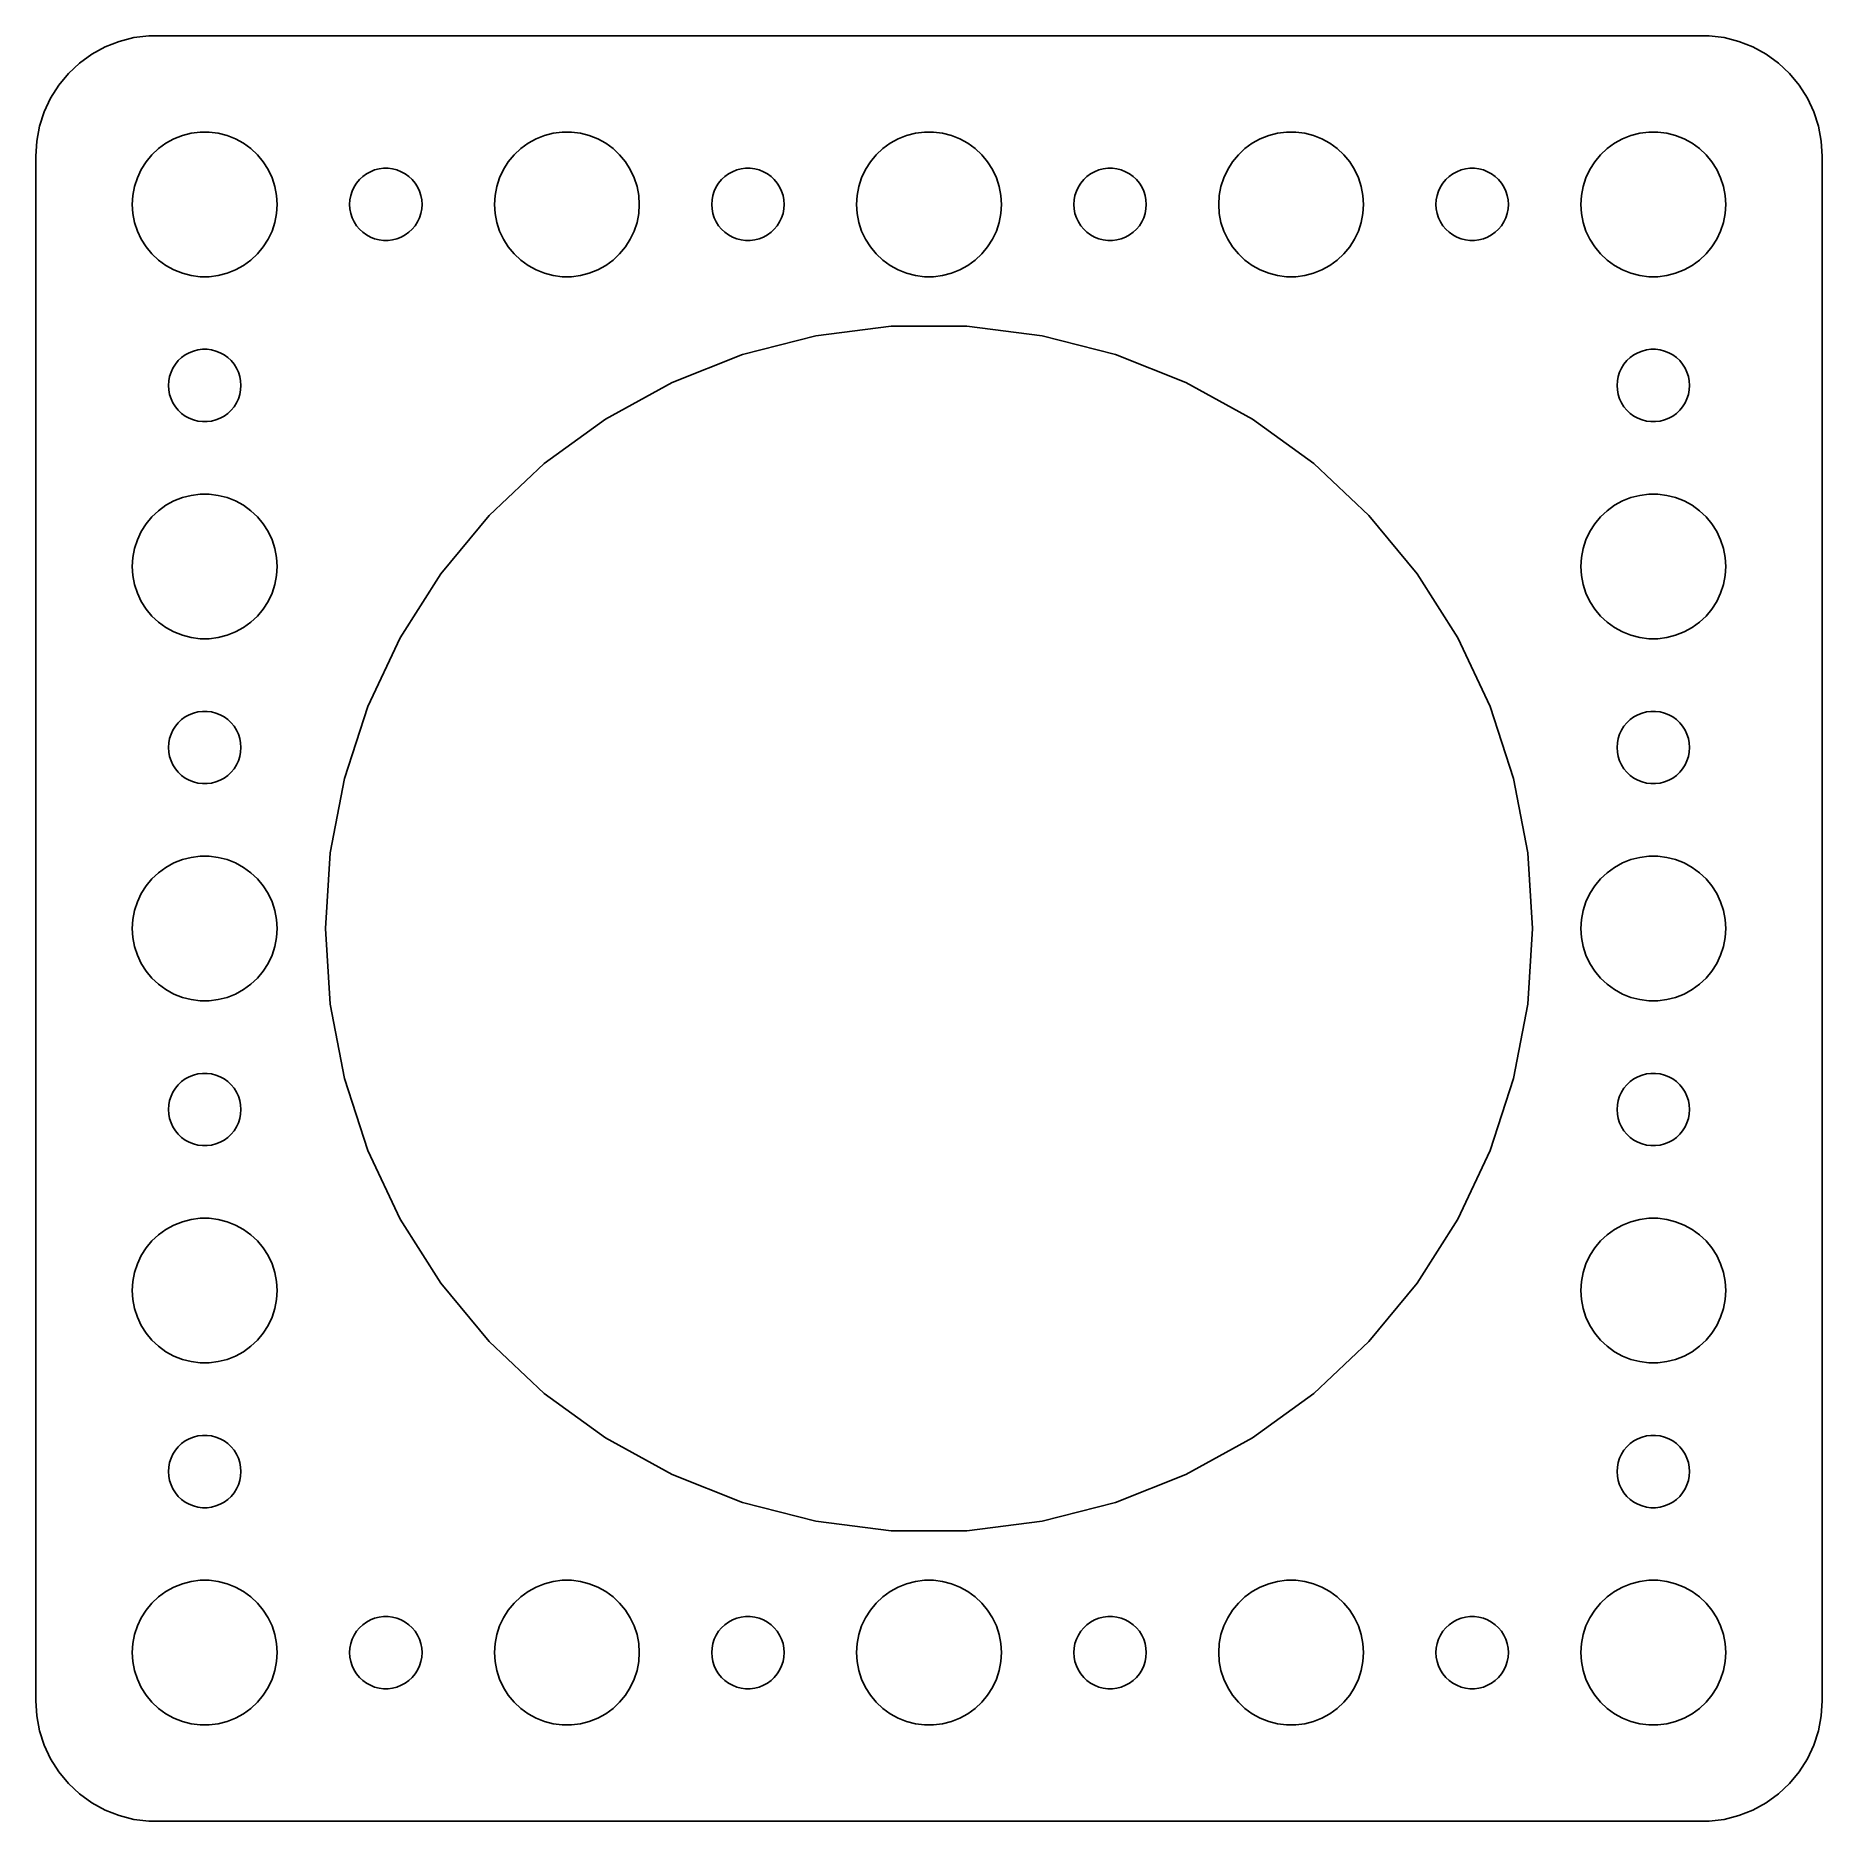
# Model space of a CAD drawing. Header units: metres. Extents: x -37 to 37, y -37 to 37.
import ezdxf

# ---------------------------------------------------------------- set-up
doc = ezdxf.new("R2010")
doc.units = ezdxf.units.M

msp = doc.modelspace()

# ---------------------------------------------------------------- linework, layer by layer
for p, q in [((-34.1289, 36.5241), (-34.6791, 36.2216)), ((-33.5451, 36.7553), (-34.1289, 36.5241)), ((-32.9369, 36.9114), (-33.5451, 36.7553)), ((-32.3139, 36.9901), (-32.9369, 36.9114)), ((32.3139, 36.9901), (-32.3139, 36.9901)), ((32.9369, 36.9114), (32.3139, 36.9901)), ((33.5451, 36.7553), (32.9369, 36.9114)), ((34.1289, 36.5241), (33.5451, 36.7553)), ((34.6791, 36.2216), (34.1289, 36.5241)), ((-35.1871, 35.8526), (-35.6448, 35.4227)), ((-34.6791, 36.2216), (-35.1871, 35.8526)), ((35.1871, 35.8526), (34.6791, 36.2216)), ((35.6448, 35.4227), (35.1871, 35.8526)), ((-36.0451, 34.9389), (-36.3815, 34.4088)), ((-35.6448, 35.4227), (-36.0451, 34.9389)), ((36.0451, 34.9389), (35.6448, 35.4227)), ((36.3815, 34.4088), (36.0451, 34.9389)), ((-36.3815, 34.4088), (-36.6489, 33.8406)), ((36.6489, 33.8406), (36.3815, 34.4088)), ((-36.6489, 33.8406), (-36.8429, 33.2434)), ((36.8429, 33.2434), (36.6489, 33.8406)), ((-36.9606, 32.6267), (-37, 32)), ((-36.8429, 33.2434), (-36.9606, 32.6267)), ((-31.6075, 32.533), (-31.2773, 32.7145)), ((-31.2773, 32.7145), (-30.927, 32.8532)), ((-30.927, 32.8532), (-30.5621, 32.9469)), ((-30.5621, 32.9469), (-30.1884, 32.9941)), ((-30.1884, 32.9941), (-29.8116, 32.9941)), ((-29.8116, 32.9941), (-29.4379, 32.9469)), ((-29.4379, 32.9469), (-29.0729, 32.8532)), ((-29.0729, 32.8532), (-28.7227, 32.7145)), ((-28.7227, 32.7145), (-28.3925, 32.533)), ((-16.6075, 32.533), (-16.2773, 32.7145)), ((-16.2773, 32.7145), (-15.927, 32.8532)), ((-15.927, 32.8532), (-15.5621, 32.9469)), ((-15.5621, 32.9469), (-15.1884, 32.9941)), ((-15.1884, 32.9941), (-14.8116, 32.9941)), ((-14.8116, 32.9941), (-14.4379, 32.9469)), ((-14.4379, 32.9469), (-14.0729, 32.8532)), ((-14.0729, 32.8532), (-13.7227, 32.7145)), ((-13.7227, 32.7145), (-13.3925, 32.533)), ((-1.60747, 32.533), (-1.27733, 32.7145)), ((-1.27733, 32.7145), (-0.92705, 32.8532)), ((-0.92705, 32.8532), (-0.56213, 32.9469)), ((-0.56213, 32.9469), (-0.18837, 32.9941)), ((-0.18837, 32.9941), (0.18837, 32.9941)), ((0.18837, 32.9941), (0.56213, 32.9469)), ((0.56213, 32.9469), (0.92705, 32.8532)), ((0.92705, 32.8532), (1.27733, 32.7145)), ((1.27733, 32.7145), (1.60747, 32.533)), ((13.3925, 32.533), (13.7227, 32.7145)), ((13.7227, 32.7145), (14.0729, 32.8532)), ((14.0729, 32.8532), (14.4379, 32.9469)), ((14.4379, 32.9469), (14.8116, 32.9941)), ((14.8116, 32.9941), (15.1884, 32.9941)), ((15.1884, 32.9941), (15.5621, 32.9469)), ((15.5621, 32.9469), (15.927, 32.8532)), ((15.927, 32.8532), (16.2773, 32.7145)), ((16.2773, 32.7145), (16.6075, 32.533)), ((28.3925, 32.533), (28.7227, 32.7145)), ((28.7227, 32.7145), (29.0729, 32.8532)), ((29.0729, 32.8532), (29.4379, 32.9469)), ((29.4379, 32.9469), (29.8116, 32.9941)), ((29.8116, 32.9941), (30.1884, 32.9941)), ((30.1884, 32.9941), (30.5621, 32.9469)), ((30.5621, 32.9469), (30.927, 32.8532)), ((30.927, 32.8532), (31.2773, 32.7145)), ((31.2773, 32.7145), (31.6075, 32.533)), ((36.9606, 32.6267), (36.8429, 33.2434)), ((37, 32), (36.9606, 32.6267)), ((-37, 32), (-37, -32)), ((-32.427, 31.7634), (-32.1869, 32.0536)), ((-32.1869, 32.0536), (-31.9123, 32.3115)), ((-31.9123, 32.3115), (-31.6075, 32.533)), ((-28.3925, 32.533), (-28.0877, 32.3115)), ((-28.0877, 32.3115), (-27.8131, 32.0536)), ((-27.8131, 32.0536), (-27.5729, 31.7634)), ((-17.427, 31.7634), (-17.1869, 32.0536)), ((-17.1869, 32.0536), (-16.9123, 32.3115)), ((-16.9123, 32.3115), (-16.6075, 32.533)), ((-13.3925, 32.533), (-13.0877, 32.3115)), ((-13.0877, 32.3115), (-12.8131, 32.0536)), ((-12.8131, 32.0536), (-12.5729, 31.7634)), ((-2.42705, 31.7634), (-2.1869, 32.0536)), ((-2.1869, 32.0536), (-1.91226, 32.3115)), ((-1.91226, 32.3115), (-1.60747, 32.533)), ((1.60747, 32.533), (1.91226, 32.3115)), ((1.91226, 32.3115), (2.1869, 32.0536)), ((2.1869, 32.0536), (2.42705, 31.7634)), ((12.5729, 31.7634), (12.8131, 32.0536)), ((12.8131, 32.0536), (13.0877, 32.3115)), ((13.0877, 32.3115), (13.3925, 32.533)), ((16.6075, 32.533), (16.9123, 32.3115)), ((16.9123, 32.3115), (17.1869, 32.0536)), ((17.1869, 32.0536), (17.427, 31.7634)), ((27.5729, 31.7634), (27.8131, 32.0536)), ((27.8131, 32.0536), (28.0877, 32.3115)), ((28.0877, 32.3115), (28.3925, 32.533)), ((31.6075, 32.533), (31.9123, 32.3115)), ((31.9123, 32.3115), (32.1869, 32.0536)), ((32.1869, 32.0536), (32.427, 31.7634)), ((37, -32), (37, 32)), ((-32.9057, 30.7461), (-32.7893, 31.1044)), ((-32.7893, 31.1044), (-32.6289, 31.4453)), ((-32.6289, 31.4453), (-32.427, 31.7634)), ((-27.5729, 31.7634), (-27.3711, 31.4453)), ((-27.3711, 31.4453), (-27.2107, 31.1044)), ((-27.2107, 31.1044), (-27.0942, 30.7461)), ((-23.5934, 31.0268), (-23.4561, 31.1558)), ((-23.4561, 31.1558), (-23.3037, 31.2665)), ((-23.3037, 31.2665), (-23.1387, 31.3572)), ((-23.1387, 31.3572), (-22.9635, 31.4266)), ((-22.9635, 31.4266), (-22.7811, 31.4734)), ((-22.7811, 31.4734), (-22.5942, 31.497)), ((-22.5942, 31.497), (-22.4058, 31.497)), ((-22.4058, 31.497), (-22.2189, 31.4734)), ((-22.2189, 31.4734), (-22.0365, 31.4266)), ((-22.0365, 31.4266), (-21.8613, 31.3572)), ((-21.8613, 31.3572), (-21.6963, 31.2665)), ((-21.6963, 31.2665), (-21.5439, 31.1558)), ((-21.5439, 31.1558), (-21.4065, 31.0268)), ((-17.9057, 30.7461), (-17.7893, 31.1044)), ((-17.7893, 31.1044), (-17.6289, 31.4453)), ((-17.6289, 31.4453), (-17.427, 31.7634)), ((-12.5729, 31.7634), (-12.3711, 31.4453)), ((-12.3711, 31.4453), (-12.2107, 31.1044)), ((-12.2107, 31.1044), (-12.0942, 30.7461)), ((-8.59344, 31.0268), (-8.45613, 31.1558)), ((-8.45613, 31.1558), (-8.30373, 31.2665)), ((-8.30373, 31.2665), (-8.13866, 31.3572)), ((-8.13866, 31.3572), (-7.96352, 31.4266)), ((-7.96352, 31.4266), (-7.78107, 31.4734)), ((-7.78107, 31.4734), (-7.59418, 31.497)), ((-7.59418, 31.497), (-7.40581, 31.497)), ((-7.40581, 31.497), (-7.21892, 31.4734)), ((-7.21892, 31.4734), (-7.03647, 31.4266)), ((-7.03647, 31.4266), (-6.86133, 31.3572)), ((-6.86133, 31.3572), (-6.69626, 31.2665)), ((-6.69626, 31.2665), (-6.54385, 31.1558)), ((-6.54385, 31.1558), (-6.40654, 31.0268)), ((-2.90575, 30.7461), (-2.78932, 31.1044)), ((-2.78932, 31.1044), (-2.62891, 31.4453)), ((-2.62891, 31.4453), (-2.42705, 31.7634)), ((2.42705, 31.7634), (2.62891, 31.4453)), ((2.62891, 31.4453), (2.78932, 31.1044)), ((2.78932, 31.1044), (2.90575, 30.7461)), ((6.40654, 31.0268), (6.54385, 31.1558)), ((6.54385, 31.1558), (6.69626, 31.2665)), ((6.69626, 31.2665), (6.86133, 31.3572)), ((6.86133, 31.3572), (7.03647, 31.4266)), ((7.03647, 31.4266), (7.21892, 31.4734)), ((7.21892, 31.4734), (7.40581, 31.497)), ((7.40581, 31.497), (7.59418, 31.497)), ((7.59418, 31.497), (7.78107, 31.4734)), ((7.78107, 31.4734), (7.96352, 31.4266)), ((7.96352, 31.4266), (8.13866, 31.3572)), ((8.13866, 31.3572), (8.30373, 31.2665)), ((8.30373, 31.2665), (8.45613, 31.1558)), ((8.45613, 31.1558), (8.59344, 31.0268)), ((12.0942, 30.7461), (12.2107, 31.1044)), ((12.2107, 31.1044), (12.3711, 31.4453)), ((12.3711, 31.4453), (12.5729, 31.7634)), ((17.427, 31.7634), (17.6289, 31.4453)), ((17.6289, 31.4453), (17.7893, 31.1044)), ((17.7893, 31.1044), (17.9057, 30.7461)), ((21.4065, 31.0268), (21.5439, 31.1558)), ((21.5439, 31.1558), (21.6963, 31.2665)), ((21.6963, 31.2665), (21.8613, 31.3572)), ((21.8613, 31.3572), (22.0365, 31.4266)), ((22.0365, 31.4266), (22.2189, 31.4734)), ((22.2189, 31.4734), (22.4058, 31.497)), ((22.4058, 31.497), (22.5942, 31.497)), ((22.5942, 31.497), (22.7811, 31.4734)), ((22.7811, 31.4734), (22.9635, 31.4266)), ((22.9635, 31.4266), (23.1387, 31.3572)), ((23.1387, 31.3572), (23.3037, 31.2665)), ((23.3037, 31.2665), (23.4561, 31.1558)), ((23.4561, 31.1558), (23.5934, 31.0268)), ((27.0942, 30.7461), (27.2107, 31.1044)), ((27.2107, 31.1044), (27.3711, 31.4453)), ((27.3711, 31.4453), (27.5729, 31.7634)), ((32.427, 31.7634), (32.6289, 31.4453)), ((32.6289, 31.4453), (32.7893, 31.1044)), ((32.7893, 31.1044), (32.9057, 30.7461)), ((-33, 30), (-32.9763, 30.376)), ((-32.9763, 30.376), (-32.9057, 30.7461)), ((-27.0942, 30.7461), (-27.0237, 30.376)), ((-27.0237, 30.376), (-27, 30)), ((-23.9882, 30.188), (-23.9529, 30.373)), ((-23.9529, 30.373), (-23.8947, 30.5522)), ((-23.8947, 30.5522), (-23.8145, 30.7226)), ((-23.8145, 30.7226), (-23.7135, 30.8817)), ((-23.7135, 30.8817), (-23.5934, 31.0268)), ((-21.4065, 31.0268), (-21.2865, 30.8817)), ((-21.2865, 30.8817), (-21.1855, 30.7226)), ((-21.1855, 30.7226), (-21.1053, 30.5522)), ((-21.1053, 30.5522), (-21.0471, 30.373)), ((-21.0471, 30.373), (-21.0118, 30.188)), ((-18, 30), (-17.9763, 30.376)), ((-17.9763, 30.376), (-17.9057, 30.7461)), ((-12.0942, 30.7461), (-12.0237, 30.376)), ((-12.0237, 30.376), (-12, 30)), ((-8.98816, 30.188), (-8.95287, 30.373)), ((-8.95287, 30.373), (-8.89465, 30.5522)), ((-8.89465, 30.5522), (-8.81445, 30.7226)), ((-8.81445, 30.7226), (-8.71352, 30.8817)), ((-8.71352, 30.8817), (-8.59344, 31.0268)), ((-6.40654, 31.0268), (-6.28647, 30.8817)), ((-6.28647, 30.8817), (-6.18553, 30.7226)), ((-6.18553, 30.7226), (-6.10533, 30.5522)), ((-6.10533, 30.5522), (-6.04712, 30.373)), ((-6.04712, 30.373), (-6.01183, 30.188)), ((-3, 30), (-2.97633, 30.376)), ((-2.97633, 30.376), (-2.90575, 30.7461)), ((2.90575, 30.7461), (2.97633, 30.376)), ((2.97633, 30.376), (3, 30)), ((6.01183, 30.188), (6.04712, 30.373)), ((6.04712, 30.373), (6.10533, 30.5522)), ((6.10533, 30.5522), (6.18553, 30.7226)), ((6.18553, 30.7226), (6.28647, 30.8817)), ((6.28647, 30.8817), (6.40654, 31.0268)), ((8.59344, 31.0268), (8.71352, 30.8817)), ((8.71352, 30.8817), (8.81445, 30.7226)), ((8.81445, 30.7226), (8.89465, 30.5522)), ((8.89465, 30.5522), (8.95287, 30.373)), ((8.95287, 30.373), (8.98816, 30.188)), ((12, 30), (12.0237, 30.376)), ((12.0237, 30.376), (12.0942, 30.7461)), ((17.9057, 30.7461), (17.9763, 30.376)), ((17.9763, 30.376), (18, 30)), ((21.0118, 30.188), (21.0471, 30.373)), ((21.0471, 30.373), (21.1053, 30.5522)), ((21.1053, 30.5522), (21.1855, 30.7226)), ((21.1855, 30.7226), (21.2865, 30.8817)), ((21.2865, 30.8817), (21.4065, 31.0268)), ((23.5934, 31.0268), (23.7135, 30.8817)), ((23.7135, 30.8817), (23.8145, 30.7226)), ((23.8145, 30.7226), (23.8947, 30.5522)), ((23.8947, 30.5522), (23.9529, 30.373)), ((23.9529, 30.373), (23.9882, 30.188)), ((27, 30), (27.0237, 30.376)), ((27.0237, 30.376), (27.0942, 30.7461)), ((32.9057, 30.7461), (32.9763, 30.376)), ((32.9763, 30.376), (33, 30)), ((-32.9763, 29.624), (-33, 30)), ((-32.9057, 29.2539), (-32.9763, 29.624)), ((-27.0237, 29.624), (-27.0942, 29.2539)), ((-27, 30), (-27.0237, 29.624)), ((-24, 30), (-23.9882, 30.188)), ((-23.9882, 29.812), (-24, 30)), ((-23.9529, 29.627), (-23.9882, 29.812)), ((-23.8947, 29.4478), (-23.9529, 29.627)), ((-21.0471, 29.627), (-21.1053, 29.4478)), ((-21.0118, 29.812), (-21.0471, 29.627)), ((-21.0118, 30.188), (-21, 30)), ((-21, 30), (-21.0118, 29.812)), ((-17.9763, 29.624), (-18, 30)), ((-17.9057, 29.2539), (-17.9763, 29.624)), ((-12.0237, 29.624), (-12.0942, 29.2539)), ((-12, 30), (-12.0237, 29.624)), ((-9, 30), (-8.98816, 30.188)), ((-8.98816, 29.812), (-9, 30)), ((-8.95287, 29.627), (-8.98816, 29.812)), ((-8.89465, 29.4478), (-8.95287, 29.627)), ((-6.04712, 29.627), (-6.10533, 29.4478)), ((-6.01183, 29.812), (-6.04712, 29.627)), ((-6.01183, 30.188), (-6, 30)), ((-6, 30), (-6.01183, 29.812)), ((-2.97633, 29.624), (-3, 30)), ((-2.90575, 29.2539), (-2.97633, 29.624)), ((2.97633, 29.624), (2.90575, 29.2539)), ((3, 30), (2.97633, 29.624)), ((6, 30), (6.01183, 30.188)), ((6.01183, 29.812), (6, 30)), ((6.04712, 29.627), (6.01183, 29.812)), ((6.10533, 29.4478), (6.04712, 29.627)), ((8.95287, 29.627), (8.89465, 29.4478)), ((8.98816, 29.812), (8.95287, 29.627)), ((8.98816, 30.188), (9, 30)), ((9, 30), (8.98816, 29.812)), ((12.0237, 29.624), (12, 30)), ((12.0942, 29.2539), (12.0237, 29.624)), ((17.9763, 29.624), (17.9057, 29.2539)), ((18, 30), (17.9763, 29.624)), ((21, 30), (21.0118, 30.188)), ((21.0118, 29.812), (21, 30)), ((21.0471, 29.627), (21.0118, 29.812)), ((21.1053, 29.4478), (21.0471, 29.627)), ((23.9529, 29.627), (23.8947, 29.4478)), ((23.9882, 29.812), (23.9529, 29.627)), ((23.9882, 30.188), (24, 30)), ((24, 30), (23.9882, 29.812)), ((27.0237, 29.624), (27, 30)), ((27.0942, 29.2539), (27.0237, 29.624)), ((32.9763, 29.624), (32.9057, 29.2539)), ((33, 30), (32.9763, 29.624)), ((-32.7893, 28.8956), (-32.9057, 29.2539)), ((-32.6289, 28.5547), (-32.7893, 28.8956)), ((-27.2107, 28.8956), (-27.3711, 28.5547)), ((-27.0942, 29.2539), (-27.2107, 28.8956)), ((-23.8145, 29.2774), (-23.8947, 29.4478)), ((-23.7135, 29.1183), (-23.8145, 29.2774)), ((-23.5934, 28.9732), (-23.7135, 29.1183)), ((-23.4561, 28.8442), (-23.5934, 28.9732)), ((-21.4065, 28.9732), (-21.5439, 28.8442)), ((-21.2865, 29.1183), (-21.4065, 28.9732)), ((-21.1855, 29.2774), (-21.2865, 29.1183)), ((-21.1053, 29.4478), (-21.1855, 29.2774)), ((-17.7893, 28.8956), (-17.9057, 29.2539)), ((-17.6289, 28.5547), (-17.7893, 28.8956)), ((-12.2107, 28.8956), (-12.3711, 28.5547)), ((-12.0942, 29.2539), (-12.2107, 28.8956)), ((-8.81445, 29.2774), (-8.89465, 29.4478)), ((-8.71352, 29.1183), (-8.81445, 29.2774)), ((-8.59344, 28.9732), (-8.71352, 29.1183)), ((-8.45613, 28.8442), (-8.59344, 28.9732)), ((-6.40654, 28.9732), (-6.54385, 28.8442)), ((-6.28647, 29.1183), (-6.40654, 28.9732)), ((-6.18553, 29.2774), (-6.28647, 29.1183)), ((-6.10533, 29.4478), (-6.18553, 29.2774)), ((-2.78932, 28.8956), (-2.90575, 29.2539)), ((-2.62891, 28.5547), (-2.78932, 28.8956)), ((2.78932, 28.8956), (2.62891, 28.5547)), ((2.90575, 29.2539), (2.78932, 28.8956)), ((6.18553, 29.2774), (6.10533, 29.4478)), ((6.28647, 29.1183), (6.18553, 29.2774)), ((6.40654, 28.9732), (6.28647, 29.1183)), ((6.54385, 28.8442), (6.40654, 28.9732)), ((8.59344, 28.9732), (8.45613, 28.8442)), ((8.71352, 29.1183), (8.59344, 28.9732)), ((8.81445, 29.2774), (8.71352, 29.1183)), ((8.89465, 29.4478), (8.81445, 29.2774)), ((12.2107, 28.8956), (12.0942, 29.2539)), ((12.3711, 28.5547), (12.2107, 28.8956)), ((17.7893, 28.8956), (17.6289, 28.5547)), ((17.9057, 29.2539), (17.7893, 28.8956)), ((21.1855, 29.2774), (21.1053, 29.4478)), ((21.2865, 29.1183), (21.1855, 29.2774)), ((21.4065, 28.9732), (21.2865, 29.1183)), ((21.5439, 28.8442), (21.4065, 28.9732)), ((23.5934, 28.9732), (23.4561, 28.8442)), ((23.7135, 29.1183), (23.5934, 28.9732)), ((23.8145, 29.2774), (23.7135, 29.1183)), ((23.8947, 29.4478), (23.8145, 29.2774)), ((27.2107, 28.8956), (27.0942, 29.2539)), ((27.3711, 28.5547), (27.2107, 28.8956)), ((32.7893, 28.8956), (32.6289, 28.5547)), ((32.9057, 29.2539), (32.7893, 28.8956)), ((-32.427, 28.2366), (-32.6289, 28.5547)), ((-32.1869, 27.9464), (-32.427, 28.2366)), ((-27.5729, 28.2366), (-27.8131, 27.9464)), ((-27.3711, 28.5547), (-27.5729, 28.2366)), ((-23.3037, 28.7335), (-23.4561, 28.8442)), ((-23.1387, 28.6427), (-23.3037, 28.7335)), ((-22.9635, 28.5734), (-23.1387, 28.6427)), ((-22.7811, 28.5266), (-22.9635, 28.5734)), ((-22.5942, 28.503), (-22.7811, 28.5266)), ((-22.4058, 28.503), (-22.5942, 28.503)), ((-22.2189, 28.5266), (-22.4058, 28.503)), ((-22.0365, 28.5734), (-22.2189, 28.5266)), ((-21.8613, 28.6427), (-22.0365, 28.5734)), ((-21.6963, 28.7335), (-21.8613, 28.6427)), ((-21.5439, 28.8442), (-21.6963, 28.7335)), ((-17.427, 28.2366), (-17.6289, 28.5547)), ((-17.1869, 27.9464), (-17.427, 28.2366)), ((-12.5729, 28.2366), (-12.8131, 27.9464)), ((-12.3711, 28.5547), (-12.5729, 28.2366)), ((-8.30373, 28.7335), (-8.45613, 28.8442)), ((-8.13866, 28.6427), (-8.30373, 28.7335)), ((-7.96352, 28.5734), (-8.13866, 28.6427)), ((-7.78107, 28.5266), (-7.96352, 28.5734)), ((-7.59418, 28.503), (-7.78107, 28.5266)), ((-7.40581, 28.503), (-7.59418, 28.503)), ((-7.21892, 28.5266), (-7.40581, 28.503)), ((-7.03647, 28.5734), (-7.21892, 28.5266)), ((-6.86133, 28.6427), (-7.03647, 28.5734)), ((-6.69626, 28.7335), (-6.86133, 28.6427)), ((-6.54385, 28.8442), (-6.69626, 28.7335)), ((-2.42705, 28.2366), (-2.62891, 28.5547)), ((-2.1869, 27.9464), (-2.42705, 28.2366)), ((2.42705, 28.2366), (2.1869, 27.9464)), ((2.62891, 28.5547), (2.42705, 28.2366)), ((6.69626, 28.7335), (6.54385, 28.8442)), ((6.86133, 28.6427), (6.69626, 28.7335)), ((7.03647, 28.5734), (6.86133, 28.6427)), ((7.21892, 28.5266), (7.03647, 28.5734)), ((7.40581, 28.503), (7.21892, 28.5266)), ((7.59418, 28.503), (7.40581, 28.503)), ((7.78107, 28.5266), (7.59418, 28.503)), ((7.96352, 28.5734), (7.78107, 28.5266)), ((8.13866, 28.6427), (7.96352, 28.5734)), ((8.30373, 28.7335), (8.13866, 28.6427)), ((8.45613, 28.8442), (8.30373, 28.7335)), ((12.5729, 28.2366), (12.3711, 28.5547)), ((12.8131, 27.9464), (12.5729, 28.2366)), ((17.427, 28.2366), (17.1869, 27.9464)), ((17.6289, 28.5547), (17.427, 28.2366)), ((21.6963, 28.7335), (21.5439, 28.8442)), ((21.8613, 28.6427), (21.6963, 28.7335)), ((22.0365, 28.5734), (21.8613, 28.6427)), ((22.2189, 28.5266), (22.0365, 28.5734)), ((22.4058, 28.503), (22.2189, 28.5266)), ((22.5942, 28.503), (22.4058, 28.503)), ((22.7811, 28.5266), (22.5942, 28.503)), ((22.9635, 28.5734), (22.7811, 28.5266)), ((23.1387, 28.6427), (22.9635, 28.5734)), ((23.3037, 28.7335), (23.1387, 28.6427)), ((23.4561, 28.8442), (23.3037, 28.7335)), ((27.5729, 28.2366), (27.3711, 28.5547)), ((27.8131, 27.9464), (27.5729, 28.2366)), ((32.427, 28.2366), (32.1869, 27.9464)), ((32.6289, 28.5547), (32.427, 28.2366)), ((-31.9123, 27.6884), (-32.1869, 27.9464)), ((-31.6075, 27.467), (-31.9123, 27.6884)), ((-31.2773, 27.2855), (-31.6075, 27.467)), ((-28.3925, 27.467), (-28.7227, 27.2855)), ((-28.0877, 27.6884), (-28.3925, 27.467)), ((-27.8131, 27.9464), (-28.0877, 27.6884)), ((-16.9123, 27.6884), (-17.1869, 27.9464)), ((-16.6075, 27.467), (-16.9123, 27.6884)), ((-16.2773, 27.2855), (-16.6075, 27.467)), ((-13.3925, 27.467), (-13.7227, 27.2855)), ((-13.0877, 27.6884), (-13.3925, 27.467)), ((-12.8131, 27.9464), (-13.0877, 27.6884)), ((-1.91226, 27.6884), (-2.1869, 27.9464)), ((-1.60747, 27.467), (-1.91226, 27.6884)), ((-1.27733, 27.2855), (-1.60747, 27.467)), ((1.60747, 27.467), (1.27733, 27.2855)), ((1.91226, 27.6884), (1.60747, 27.467)), ((2.1869, 27.9464), (1.91226, 27.6884)), ((13.0877, 27.6884), (12.8131, 27.9464)), ((13.3925, 27.467), (13.0877, 27.6884)), ((13.7227, 27.2855), (13.3925, 27.467)), ((16.6075, 27.467), (16.2773, 27.2855)), ((16.9123, 27.6884), (16.6075, 27.467)), ((17.1869, 27.9464), (16.9123, 27.6884)), ((28.0877, 27.6884), (27.8131, 27.9464)), ((28.3925, 27.467), (28.0877, 27.6884)), ((28.7227, 27.2855), (28.3925, 27.467)), ((31.6075, 27.467), (31.2773, 27.2855)), ((31.9123, 27.6884), (31.6075, 27.467)), ((32.1869, 27.9464), (31.9123, 27.6884)), ((-30.927, 27.1468), (-31.2773, 27.2855)), ((-30.5621, 27.0531), (-30.927, 27.1468)), ((-30.1884, 27.0059), (-30.5621, 27.0531)), ((-29.8116, 27.0059), (-30.1884, 27.0059)), ((-29.4379, 27.0531), (-29.8116, 27.0059)), ((-29.0729, 27.1468), (-29.4379, 27.0531)), ((-28.7227, 27.2855), (-29.0729, 27.1468)), ((-15.927, 27.1468), (-16.2773, 27.2855)), ((-15.5621, 27.0531), (-15.927, 27.1468)), ((-15.1884, 27.0059), (-15.5621, 27.0531)), ((-14.8116, 27.0059), (-15.1884, 27.0059)), ((-14.4379, 27.0531), (-14.8116, 27.0059)), ((-14.0729, 27.1468), (-14.4379, 27.0531)), ((-13.7227, 27.2855), (-14.0729, 27.1468)), ((-0.92705, 27.1468), (-1.27733, 27.2855)), ((-0.56213, 27.0531), (-0.92705, 27.1468)), ((-0.18837, 27.0059), (-0.56213, 27.0531)), ((0.18837, 27.0059), (-0.18837, 27.0059)), ((0.56213, 27.0531), (0.18837, 27.0059)), ((0.92705, 27.1468), (0.56213, 27.0531)), ((1.27733, 27.2855), (0.92705, 27.1468)), ((14.0729, 27.1468), (13.7227, 27.2855)), ((14.4379, 27.0531), (14.0729, 27.1468)), ((14.8116, 27.0059), (14.4379, 27.0531)), ((15.1884, 27.0059), (14.8116, 27.0059)), ((15.5621, 27.0531), (15.1884, 27.0059)), ((15.927, 27.1468), (15.5621, 27.0531)), ((16.2773, 27.2855), (15.927, 27.1468)), ((29.0729, 27.1468), (28.7227, 27.2855)), ((29.4379, 27.0531), (29.0729, 27.1468)), ((29.8116, 27.0059), (29.4379, 27.0531)), ((30.1884, 27.0059), (29.8116, 27.0059)), ((30.5621, 27.0531), (30.1884, 27.0059)), ((30.927, 27.1468), (30.5621, 27.0531)), ((31.2773, 27.2855), (30.927, 27.1468)), ((-7.72542, 23.7764), (-4.68452, 24.5572)), ((-4.68452, 24.5572), (-1.56975, 24.9507)), ((-1.56975, 24.9507), (1.56975, 24.9507)), ((1.56975, 24.9507), (4.68452, 24.5572)), ((4.68452, 24.5572), (7.72542, 23.7764)), ((-30.9561, 23.6558), (-30.8037, 23.7665)), ((-30.8037, 23.7665), (-30.6387, 23.8572)), ((-30.6387, 23.8572), (-30.4635, 23.9266)), ((-30.4635, 23.9266), (-30.2811, 23.9734)), ((-30.2811, 23.9734), (-30.0942, 23.997)), ((-30.0942, 23.997), (-29.9058, 23.997)), ((-29.9058, 23.997), (-29.7189, 23.9734)), ((-29.7189, 23.9734), (-29.5365, 23.9266)), ((-29.5365, 23.9266), (-29.3613, 23.8572)), ((-29.3613, 23.8572), (-29.1963, 23.7665)), ((-29.1963, 23.7665), (-29.0439, 23.6558)), ((-10.6445, 22.6207), (-7.72542, 23.7764)), ((7.72542, 23.7764), (10.6445, 22.6207)), ((29.0439, 23.6558), (29.1963, 23.7665)), ((29.1963, 23.7665), (29.3613, 23.8572)), ((29.3613, 23.8572), (29.5365, 23.9266)), ((29.5365, 23.9266), (29.7189, 23.9734)), ((29.7189, 23.9734), (29.9058, 23.997)), ((29.9058, 23.997), (30.0942, 23.997)), ((30.0942, 23.997), (30.2811, 23.9734)), ((30.2811, 23.9734), (30.4635, 23.9266)), ((30.4635, 23.9266), (30.6387, 23.8572)), ((30.6387, 23.8572), (30.8037, 23.7665)), ((30.8037, 23.7665), (30.9561, 23.6558)), ((-31.4529, 22.873), (-31.3947, 23.0522)), ((-31.3947, 23.0522), (-31.3145, 23.2226)), ((-31.3145, 23.2226), (-31.2135, 23.3817)), ((-31.2135, 23.3817), (-31.0934, 23.5268)), ((-31.0934, 23.5268), (-30.9561, 23.6558)), ((-29.0439, 23.6558), (-28.9065, 23.5268)), ((-28.9065, 23.5268), (-28.7865, 23.3817)), ((-28.7865, 23.3817), (-28.6855, 23.2226)), ((-28.6855, 23.2226), (-28.6053, 23.0522)), ((-28.6053, 23.0522), (-28.5471, 22.873)), ((28.5471, 22.873), (28.6053, 23.0522)), ((28.6053, 23.0522), (28.6855, 23.2226)), ((28.6855, 23.2226), (28.7865, 23.3817)), ((28.7865, 23.3817), (28.9065, 23.5268)), ((28.9065, 23.5268), (29.0439, 23.6558)), ((30.9561, 23.6558), (31.0934, 23.5268)), ((31.0934, 23.5268), (31.2135, 23.3817)), ((31.2135, 23.3817), (31.3145, 23.2226)), ((31.3145, 23.2226), (31.3947, 23.0522)), ((31.3947, 23.0522), (31.4529, 22.873)), ((-31.5, 22.5), (-31.4882, 22.688)), ((-31.4882, 22.312), (-31.5, 22.5)), ((-31.4882, 22.688), (-31.4529, 22.873)), ((-31.4529, 22.127), (-31.4882, 22.312)), ((-28.5471, 22.873), (-28.5118, 22.688)), ((-28.5118, 22.312), (-28.5471, 22.127)), ((-28.5118, 22.688), (-28.5, 22.5)), ((-28.5, 22.5), (-28.5118, 22.312)), ((-13.3957, 21.1082), (-10.6445, 22.6207)), ((10.6445, 22.6207), (13.3957, 21.1082)), ((28.5, 22.5), (28.5118, 22.688)), ((28.5118, 22.312), (28.5, 22.5)), ((28.5118, 22.688), (28.5471, 22.873)), ((28.5471, 22.127), (28.5118, 22.312)), ((31.4529, 22.873), (31.4882, 22.688)), ((31.4882, 22.312), (31.4529, 22.127)), ((31.4882, 22.688), (31.5, 22.5)), ((31.5, 22.5), (31.4882, 22.312)), ((-31.3947, 21.9478), (-31.4529, 22.127)), ((-31.3145, 21.7774), (-31.3947, 21.9478)), ((-31.2135, 21.6183), (-31.3145, 21.7774)), ((-31.0934, 21.4732), (-31.2135, 21.6183)), ((-30.9561, 21.3442), (-31.0934, 21.4732)), ((-28.9065, 21.4732), (-29.0439, 21.3442)), ((-28.7865, 21.6183), (-28.9065, 21.4732)), ((-28.6855, 21.7774), (-28.7865, 21.6183)), ((-28.6053, 21.9478), (-28.6855, 21.7774)), ((-28.5471, 22.127), (-28.6053, 21.9478)), ((28.6053, 21.9478), (28.5471, 22.127)), ((28.6855, 21.7774), (28.6053, 21.9478)), ((28.7865, 21.6183), (28.6855, 21.7774)), ((28.9065, 21.4732), (28.7865, 21.6183)), ((29.0439, 21.3442), (28.9065, 21.4732)), ((31.0934, 21.4732), (30.9561, 21.3442)), ((31.2135, 21.6183), (31.0934, 21.4732)), ((31.3145, 21.7774), (31.2135, 21.6183)), ((31.3947, 21.9478), (31.3145, 21.7774)), ((31.4529, 22.127), (31.3947, 21.9478)), ((-30.8037, 21.2335), (-30.9561, 21.3442)), ((-30.6387, 21.1427), (-30.8037, 21.2335)), ((-30.4635, 21.0734), (-30.6387, 21.1427)), ((-30.2811, 21.0266), (-30.4635, 21.0734)), ((-30.0942, 21.003), (-30.2811, 21.0266)), ((-29.9058, 21.003), (-30.0942, 21.003)), ((-29.7189, 21.0266), (-29.9058, 21.003)), ((-29.5365, 21.0734), (-29.7189, 21.0266)), ((-29.3613, 21.1427), (-29.5365, 21.0734)), ((-29.1963, 21.2335), (-29.3613, 21.1427)), ((-29.0439, 21.3442), (-29.1963, 21.2335)), ((-15.9356, 19.2628), (-13.3957, 21.1082)), ((13.3957, 21.1082), (15.9356, 19.2628)), ((29.1963, 21.2335), (29.0439, 21.3442)), ((29.3613, 21.1427), (29.1963, 21.2335)), ((29.5365, 21.0734), (29.3613, 21.1427)), ((29.7189, 21.0266), (29.5365, 21.0734)), ((29.9058, 21.003), (29.7189, 21.0266)), ((30.0942, 21.003), (29.9058, 21.003)), ((30.2811, 21.0266), (30.0942, 21.003)), ((30.4635, 21.0734), (30.2811, 21.0266)), ((30.6387, 21.1427), (30.4635, 21.0734)), ((30.8037, 21.2335), (30.6387, 21.1427)), ((30.9561, 21.3442), (30.8037, 21.2335)), ((-18.2242, 17.1137), (-15.9356, 19.2628)), ((15.9356, 19.2628), (18.2242, 17.1137)), ((-31.2773, 17.7145), (-30.927, 17.8532)), ((-30.927, 17.8532), (-30.5621, 17.9469)), ((-30.5621, 17.9469), (-30.1884, 17.9941)), ((-30.1884, 17.9941), (-29.8116, 17.9941)), ((-29.8116, 17.9941), (-29.4379, 17.9469)), ((-29.4379, 17.9469), (-29.0729, 17.8532)), ((-29.0729, 17.8532), (-28.7227, 17.7145)), ((28.7227, 17.7145), (29.0729, 17.8532)), ((29.0729, 17.8532), (29.4379, 17.9469)), ((29.4379, 17.9469), (29.8116, 17.9941)), ((29.8116, 17.9941), (30.1884, 17.9941)), ((30.1884, 17.9941), (30.5621, 17.9469)), ((30.5621, 17.9469), (30.927, 17.8532)), ((30.927, 17.8532), (31.2773, 17.7145)), ((-32.427, 16.7634), (-32.1869, 17.0536)), ((-32.1869, 17.0536), (-31.9123, 17.3115)), ((-31.9123, 17.3115), (-31.6075, 17.533)), ((-31.6075, 17.533), (-31.2773, 17.7145)), ((-28.7227, 17.7145), (-28.3925, 17.533)), ((-28.3925, 17.533), (-28.0877, 17.3115)), ((-28.0877, 17.3115), (-27.8131, 17.0536)), ((-27.8131, 17.0536), (-27.5729, 16.7634)), ((-20.2254, 14.6946), (-18.2242, 17.1137)), ((18.2242, 17.1137), (20.2254, 14.6946)), ((27.5729, 16.7634), (27.8131, 17.0536)), ((27.8131, 17.0536), (28.0877, 17.3115)), ((28.0877, 17.3115), (28.3925, 17.533)), ((28.3925, 17.533), (28.7227, 17.7145)), ((31.2773, 17.7145), (31.6075, 17.533)), ((31.6075, 17.533), (31.9123, 17.3115)), ((31.9123, 17.3115), (32.1869, 17.0536)), ((32.1869, 17.0536), (32.427, 16.7634)), ((-32.7893, 16.1044), (-32.6289, 16.4453)), ((-32.6289, 16.4453), (-32.427, 16.7634)), ((-27.5729, 16.7634), (-27.3711, 16.4453)), ((-27.3711, 16.4453), (-27.2107, 16.1044)), ((27.2107, 16.1044), (27.3711, 16.4453)), ((27.3711, 16.4453), (27.5729, 16.7634)), ((32.427, 16.7634), (32.6289, 16.4453)), ((32.6289, 16.4453), (32.7893, 16.1044)), ((-32.9763, 15.376), (-32.9057, 15.7461)), ((-32.9057, 15.7461), (-32.7893, 16.1044)), ((-27.2107, 16.1044), (-27.0942, 15.7461)), ((-27.0942, 15.7461), (-27.0237, 15.376)), ((27.0237, 15.376), (27.0942, 15.7461)), ((27.0942, 15.7461), (27.2107, 16.1044)), ((32.7893, 16.1044), (32.9057, 15.7461)), ((32.9057, 15.7461), (32.9763, 15.376)), ((-33, 15), (-32.9763, 15.376)), ((-32.9763, 14.624), (-33, 15)), ((-27.0237, 15.376), (-27, 15)), ((-27, 15), (-27.0237, 14.624)), ((27, 15), (27.0237, 15.376)), ((27.0237, 14.624), (27, 15)), ((32.9763, 15.376), (33, 15)), ((33, 15), (32.9763, 14.624)), ((-32.9057, 14.2539), (-32.9763, 14.624)), ((-32.7893, 13.8956), (-32.9057, 14.2539)), ((-27.0942, 14.2539), (-27.2107, 13.8956)), ((-27.0237, 14.624), (-27.0942, 14.2539)), ((-21.9077, 12.0438), (-20.2254, 14.6946)), ((20.2254, 14.6946), (21.9077, 12.0438)), ((27.0942, 14.2539), (27.0237, 14.624)), ((27.2107, 13.8956), (27.0942, 14.2539)), ((32.9057, 14.2539), (32.7893, 13.8956)), ((32.9763, 14.624), (32.9057, 14.2539)), ((-32.6289, 13.5547), (-32.7893, 13.8956)), ((-32.427, 13.2366), (-32.6289, 13.5547)), ((-27.3711, 13.5547), (-27.5729, 13.2366)), ((-27.2107, 13.8956), (-27.3711, 13.5547)), ((27.3711, 13.5547), (27.2107, 13.8956)), ((27.5729, 13.2366), (27.3711, 13.5547)), ((32.6289, 13.5547), (32.427, 13.2366)), ((32.7893, 13.8956), (32.6289, 13.5547)), ((-32.1869, 12.9464), (-32.427, 13.2366)), ((-31.9123, 12.6884), (-32.1869, 12.9464)), ((-31.6075, 12.467), (-31.9123, 12.6884)), ((-28.0877, 12.6884), (-28.3925, 12.467)), ((-27.8131, 12.9464), (-28.0877, 12.6884)), ((-27.5729, 13.2366), (-27.8131, 12.9464)), ((27.8131, 12.9464), (27.5729, 13.2366)), ((28.0877, 12.6884), (27.8131, 12.9464)), ((28.3925, 12.467), (28.0877, 12.6884)), ((31.9123, 12.6884), (31.6075, 12.467)), ((32.1869, 12.9464), (31.9123, 12.6884)), ((32.427, 13.2366), (32.1869, 12.9464)), ((-31.2773, 12.2855), (-31.6075, 12.467)), ((-30.927, 12.1468), (-31.2773, 12.2855)), ((-30.5621, 12.0531), (-30.927, 12.1468)), ((-30.1884, 12.0059), (-30.5621, 12.0531)), ((-29.8116, 12.0059), (-30.1884, 12.0059)), ((-29.4379, 12.0531), (-29.8116, 12.0059)), ((-29.0729, 12.1468), (-29.4379, 12.0531)), ((-28.7227, 12.2855), (-29.0729, 12.1468)), ((-28.3925, 12.467), (-28.7227, 12.2855)), ((-23.2444, 9.20311), (-21.9077, 12.0438)), ((21.9077, 12.0438), (23.2444, 9.20311)), ((28.7227, 12.2855), (28.3925, 12.467)), ((29.0729, 12.1468), (28.7227, 12.2855)), ((29.4379, 12.0531), (29.0729, 12.1468)), ((29.8116, 12.0059), (29.4379, 12.0531)), ((30.1884, 12.0059), (29.8116, 12.0059)), ((30.5621, 12.0531), (30.1884, 12.0059)), ((30.927, 12.1468), (30.5621, 12.0531)), ((31.2773, 12.2855), (30.927, 12.1468)), ((31.6075, 12.467), (31.2773, 12.2855)), ((-30.6387, 8.85724), (-30.4635, 8.92657)), ((-30.4635, 8.92657), (-30.2811, 8.97342)), ((-30.2811, 8.97342), (-30.0942, 8.99704)), ((-30.0942, 8.99704), (-29.9058, 8.99704)), ((-29.9058, 8.99704), (-29.7189, 8.97342)), ((-29.7189, 8.97342), (-29.5365, 8.92657)), ((-29.5365, 8.92657), (-29.3613, 8.85724)), ((-24.2146, 6.21724), (-23.2444, 9.20311)), ((23.2444, 9.20311), (24.2146, 6.21724)), ((29.3613, 8.85724), (29.5365, 8.92657)), ((29.5365, 8.92657), (29.7189, 8.97342)), ((29.7189, 8.97342), (29.9058, 8.99704)), ((29.9058, 8.99704), (30.0942, 8.99704)), ((30.0942, 8.99704), (30.2811, 8.97342)), ((30.2811, 8.97342), (30.4635, 8.92657)), ((30.4635, 8.92657), (30.6387, 8.85724)), ((-31.3947, 8.05219), (-31.3145, 8.22263)), ((-31.3145, 8.22263), (-31.2135, 8.38167)), ((-31.2135, 8.38167), (-31.0934, 8.52681)), ((-31.0934, 8.52681), (-30.9561, 8.65576)), ((-30.9561, 8.65576), (-30.8037, 8.76648)), ((-30.8037, 8.76648), (-30.6387, 8.85724)), ((-29.3613, 8.85724), (-29.1963, 8.76648)), ((-29.1963, 8.76648), (-29.0439, 8.65576)), ((-29.0439, 8.65576), (-28.9065, 8.52681)), ((-28.9065, 8.52681), (-28.7865, 8.38167)), ((-28.7865, 8.38167), (-28.6855, 8.22263)), ((-28.6855, 8.22263), (-28.6053, 8.05219)), ((28.6053, 8.05219), (28.6855, 8.22263)), ((28.6855, 8.22263), (28.7865, 8.38167)), ((28.7865, 8.38167), (28.9065, 8.52681)), ((28.9065, 8.52681), (29.0439, 8.65576)), ((29.0439, 8.65576), (29.1963, 8.76648)), ((29.1963, 8.76648), (29.3613, 8.85724)), ((30.6387, 8.85724), (30.8037, 8.76648)), ((30.8037, 8.76648), (30.9561, 8.65576)), ((30.9561, 8.65576), (31.0934, 8.52681)), ((31.0934, 8.52681), (31.2135, 8.38167)), ((31.2135, 8.38167), (31.3145, 8.22263)), ((31.3145, 8.22263), (31.3947, 8.05219)), ((-31.5, 7.5), (-31.4882, 7.68799)), ((-31.4882, 7.312), (-31.5, 7.5)), ((-31.4882, 7.68799), (-31.4529, 7.87303)), ((-31.4529, 7.87303), (-31.3947, 8.05219)), ((-28.6053, 8.05219), (-28.5471, 7.87303)), ((-28.5471, 7.87303), (-28.5118, 7.68799)), ((-28.5118, 7.68799), (-28.5, 7.5)), ((-28.5, 7.5), (-28.5118, 7.312)), ((28.5, 7.5), (28.5118, 7.68799)), ((28.5118, 7.312), (28.5, 7.5)), ((28.5118, 7.68799), (28.5471, 7.87303)), ((28.5471, 7.87303), (28.6053, 8.05219)), ((31.3947, 8.05219), (31.4529, 7.87303)), ((31.4529, 7.87303), (31.4882, 7.68799)), ((31.4882, 7.68799), (31.5, 7.5)), ((31.5, 7.5), (31.4882, 7.312)), ((-31.4529, 7.12695), (-31.4882, 7.312)), ((-31.3947, 6.9478), (-31.4529, 7.12695)), ((-31.3145, 6.77736), (-31.3947, 6.9478)), ((-31.2135, 6.61832), (-31.3145, 6.77736)), ((-28.6855, 6.77736), (-28.7865, 6.61832)), ((-28.6053, 6.9478), (-28.6855, 6.77736)), ((-28.5471, 7.12695), (-28.6053, 6.9478)), ((-28.5118, 7.312), (-28.5471, 7.12695)), ((28.5471, 7.12695), (28.5118, 7.312)), ((28.6053, 6.9478), (28.5471, 7.12695)), ((28.6855, 6.77736), (28.6053, 6.9478)), ((28.7865, 6.61832), (28.6855, 6.77736)), ((31.3145, 6.77736), (31.2135, 6.61832)), ((31.3947, 6.9478), (31.3145, 6.77736)), ((31.4529, 7.12695), (31.3947, 6.9478)), ((31.4882, 7.312), (31.4529, 7.12695)), ((-31.0934, 6.47318), (-31.2135, 6.61832)), ((-30.9561, 6.34422), (-31.0934, 6.47318)), ((-30.8037, 6.23351), (-30.9561, 6.34422)), ((-30.6387, 6.14275), (-30.8037, 6.23351)), ((-30.4635, 6.07341), (-30.6387, 6.14275)), ((-30.2811, 6.02657), (-30.4635, 6.07341)), ((-30.0942, 6.00294), (-30.2811, 6.02657)), ((-29.9058, 6.00294), (-30.0942, 6.00294)), ((-29.7189, 6.02657), (-29.9058, 6.00294)), ((-29.5365, 6.07341), (-29.7189, 6.02657)), ((-29.3613, 6.14275), (-29.5365, 6.07341)), ((-29.1963, 6.23351), (-29.3613, 6.14275)), ((-29.0439, 6.34422), (-29.1963, 6.23351)), ((-28.9065, 6.47318), (-29.0439, 6.34422)), ((-28.7865, 6.61832), (-28.9065, 6.47318)), ((-24.8029, 3.13332), (-24.2146, 6.21724)), ((24.2146, 6.21724), (24.8029, 3.13332)), ((28.9065, 6.47318), (28.7865, 6.61832)), ((29.0439, 6.34422), (28.9065, 6.47318)), ((29.1963, 6.23351), (29.0439, 6.34422)), ((29.3613, 6.14275), (29.1963, 6.23351)), ((29.5365, 6.07341), (29.3613, 6.14275)), ((29.7189, 6.02657), (29.5365, 6.07341)), ((29.9058, 6.00294), (29.7189, 6.02657)), ((30.0942, 6.00294), (29.9058, 6.00294)), ((30.2811, 6.02657), (30.0942, 6.00294)), ((30.4635, 6.07341), (30.2811, 6.02657)), ((30.6387, 6.14275), (30.4635, 6.07341)), ((30.8037, 6.23351), (30.6387, 6.14275)), ((30.9561, 6.34422), (30.8037, 6.23351)), ((31.0934, 6.47318), (30.9561, 6.34422)), ((31.2135, 6.61832), (31.0934, 6.47318)), ((-30.5621, 2.94685), (-30.1884, 2.99408)), ((-30.1884, 2.99408), (-29.8116, 2.99408)), ((-29.8116, 2.99408), (-29.4379, 2.94685)), ((-25, 0), (-24.8029, 3.13332)), ((24.8029, 3.13332), (25, 0)), ((29.4379, 2.94685), (29.8116, 2.99408)), ((29.8116, 2.99408), (30.1884, 2.99408)), ((30.1884, 2.99408), (30.5621, 2.94685)), ((-32.1869, 2.05363), (-31.9123, 2.31154)), ((-31.9123, 2.31154), (-31.6075, 2.53297)), ((-31.6075, 2.53297), (-31.2773, 2.71448)), ((-31.2773, 2.71448), (-30.927, 2.85316)), ((-30.927, 2.85316), (-30.5621, 2.94685)), ((-29.4379, 2.94685), (-29.0729, 2.85316)), ((-29.0729, 2.85316), (-28.7227, 2.71448)), ((-28.7227, 2.71448), (-28.3925, 2.53297)), ((-28.3925, 2.53297), (-28.0877, 2.31154)), ((-28.0877, 2.31154), (-27.8131, 2.05363)), ((27.8131, 2.05363), (28.0877, 2.31154)), ((28.0877, 2.31154), (28.3925, 2.53297)), ((28.3925, 2.53297), (28.7227, 2.71448)), ((28.7227, 2.71448), (29.0729, 2.85316)), ((29.0729, 2.85316), (29.4379, 2.94685)), ((30.5621, 2.94685), (30.927, 2.85316)), ((30.927, 2.85316), (31.2773, 2.71448)), ((31.2773, 2.71448), (31.6075, 2.53297)), ((31.6075, 2.53297), (31.9123, 2.31154)), ((31.9123, 2.31154), (32.1869, 2.05363)), ((-32.6289, 1.44525), (-32.427, 1.76335)), ((-32.427, 1.76335), (-32.1869, 2.05363)), ((-27.8131, 2.05363), (-27.5729, 1.76335)), ((-27.5729, 1.76335), (-27.3711, 1.44525)), ((27.3711, 1.44525), (27.5729, 1.76335)), ((27.5729, 1.76335), (27.8131, 2.05363)), ((32.1869, 2.05363), (32.427, 1.76335)), ((32.427, 1.76335), (32.6289, 1.44525)), ((-32.9763, 0.37599), (-32.9057, 0.74606)), ((-32.9057, 0.74606), (-32.7893, 1.10437)), ((-32.7893, 1.10437), (-32.6289, 1.44525)), ((-27.3711, 1.44525), (-27.2107, 1.10437)), ((-27.2107, 1.10437), (-27.0942, 0.74606)), ((-27.0942, 0.74606), (-27.0237, 0.37599)), ((27.0237, 0.37599), (27.0942, 0.74606)), ((27.0942, 0.74606), (27.2107, 1.10437)), ((27.2107, 1.10437), (27.3711, 1.44525)), ((32.6289, 1.44525), (32.7893, 1.10437)), ((32.7893, 1.10437), (32.9057, 0.74606)), ((32.9057, 0.74606), (32.9763, 0.37599)), ((-33, 0), (-32.9763, 0.37599)), ((-32.9763, -0.37599), (-33, 0)), ((-27.0237, 0.37599), (-27, 0)), ((-27, 0), (-27.0237, -0.37599)), ((-24.8029, -3.13332), (-25, 0)), ((25, 0), (24.8029, -3.13332)), ((27, 0), (27.0237, 0.37599)), ((27.0237, -0.37599), (27, 0)), ((32.9763, 0.37599), (33, 0)), ((33, 0), (32.9763, -0.37599)), ((-32.9057, -0.74606), (-32.9763, -0.37599)), ((-27.0237, -0.37599), (-27.0942, -0.74606)), ((27.0942, -0.74606), (27.0237, -0.37599)), ((32.9763, -0.37599), (32.9057, -0.74606)), ((-32.7893, -1.10437), (-32.9057, -0.74606)), ((-32.6289, -1.44525), (-32.7893, -1.10437)), ((-32.427, -1.76335), (-32.6289, -1.44525)), ((-27.3711, -1.44525), (-27.5729, -1.76335)), ((-27.2107, -1.10437), (-27.3711, -1.44525)), ((-27.0942, -0.74606), (-27.2107, -1.10437)), ((27.2107, -1.10437), (27.0942, -0.74606)), ((27.3711, -1.44525), (27.2107, -1.10437)), ((27.5729, -1.76335), (27.3711, -1.44525)), ((32.6289, -1.44525), (32.427, -1.76335)), ((32.7893, -1.10437), (32.6289, -1.44525)), ((32.9057, -0.74606), (32.7893, -1.10437)), ((-32.1869, -2.05363), (-32.427, -1.76335)), ((-31.9123, -2.31154), (-32.1869, -2.05363)), ((-27.8131, -2.05363), (-28.0877, -2.31154)), ((-27.5729, -1.76335), (-27.8131, -2.05363)), ((27.8131, -2.05363), (27.5729, -1.76335)), ((28.0877, -2.31154), (27.8131, -2.05363)), ((32.1869, -2.05363), (31.9123, -2.31154)), ((32.427, -1.76335), (32.1869, -2.05363)), ((-31.6075, -2.53297), (-31.9123, -2.31154)), ((-31.2773, -2.71448), (-31.6075, -2.53297)), ((-30.927, -2.85316), (-31.2773, -2.71448)), ((-30.5621, -2.94685), (-30.927, -2.85316)), ((-30.1884, -2.99408), (-30.5621, -2.94685)), ((-29.4379, -2.94685), (-29.8116, -2.99408)), ((-29.0729, -2.85316), (-29.4379, -2.94685)), ((-28.7227, -2.71448), (-29.0729, -2.85316)), ((-28.3925, -2.53297), (-28.7227, -2.71448)), ((-28.0877, -2.31154), (-28.3925, -2.53297)), ((28.3925, -2.53297), (28.0877, -2.31154)), ((28.7227, -2.71448), (28.3925, -2.53297)), ((29.0729, -2.85316), (28.7227, -2.71448)), ((29.4379, -2.94685), (29.0729, -2.85316)), ((29.8116, -2.99408), (29.4379, -2.94685)), ((30.5621, -2.94685), (30.1884, -2.99408)), ((30.927, -2.85316), (30.5621, -2.94685)), ((31.2773, -2.71448), (30.927, -2.85316)), ((31.6075, -2.53297), (31.2773, -2.71448)), ((31.9123, -2.31154), (31.6075, -2.53297)), ((-29.8116, -2.99408), (-30.1884, -2.99408)), ((-24.2146, -6.21724), (-24.8029, -3.13332)), ((24.8029, -3.13332), (24.2146, -6.21724)), ((30.1884, -2.99408), (29.8116, -2.99408)), ((-31.3145, -6.77736), (-31.2135, -6.61832)), ((-31.2135, -6.61832), (-31.0934, -6.47318)), ((-31.0934, -6.47318), (-30.9561, -6.34422)), ((-30.9561, -6.34422), (-30.8037, -6.23351)), ((-30.8037, -6.23351), (-30.6387, -6.14275)), ((-30.6387, -6.14275), (-30.4635, -6.07341)), ((-30.4635, -6.07341), (-30.2811, -6.02657)), ((-30.2811, -6.02657), (-30.0942, -6.00294)), ((-30.0942, -6.00294), (-29.9058, -6.00294)), ((-29.9058, -6.00294), (-29.7189, -6.02657)), ((-29.7189, -6.02657), (-29.5365, -6.07341)), ((-29.5365, -6.07341), (-29.3613, -6.14275)), ((-29.3613, -6.14275), (-29.1963, -6.23351)), ((-29.1963, -6.23351), (-29.0439, -6.34422)), ((-29.0439, -6.34422), (-28.9065, -6.47318)), ((-28.9065, -6.47318), (-28.7865, -6.61832)), ((-28.7865, -6.61832), (-28.6855, -6.77736)), ((-23.2444, -9.20311), (-24.2146, -6.21724)), ((24.2146, -6.21724), (23.2444, -9.20311)), ((28.6855, -6.77736), (28.7865, -6.61832)), ((28.7865, -6.61832), (28.9065, -6.47318)), ((28.9065, -6.47318), (29.0439, -6.34422)), ((29.0439, -6.34422), (29.1963, -6.23351)), ((29.1963, -6.23351), (29.3613, -6.14275)), ((29.3613, -6.14275), (29.5365, -6.07341)), ((29.5365, -6.07341), (29.7189, -6.02657)), ((29.7189, -6.02657), (29.9058, -6.00294)), ((29.9058, -6.00294), (30.0942, -6.00294)), ((30.0942, -6.00294), (30.2811, -6.02657)), ((30.2811, -6.02657), (30.4635, -6.07341)), ((30.4635, -6.07341), (30.6387, -6.14275)), ((30.6387, -6.14275), (30.8037, -6.23351)), ((30.8037, -6.23351), (30.9561, -6.34422)), ((30.9561, -6.34422), (31.0934, -6.47318)), ((31.0934, -6.47318), (31.2135, -6.61832)), ((31.2135, -6.61832), (31.3145, -6.77736)), ((-31.5, -7.5), (-31.4882, -7.312)), ((-31.4882, -7.312), (-31.4529, -7.12695)), ((-31.4529, -7.12695), (-31.3947, -6.9478)), ((-31.3947, -6.9478), (-31.3145, -6.77736)), ((-28.6855, -6.77736), (-28.6053, -6.9478)), ((-28.6053, -6.9478), (-28.5471, -7.12695)), ((-28.5471, -7.12695), (-28.5118, -7.312)), ((-28.5118, -7.312), (-28.5, -7.5)), ((28.5, -7.5), (28.5118, -7.312)), ((28.5118, -7.312), (28.5471, -7.12695)), ((28.5471, -7.12695), (28.6053, -6.9478)), ((28.6053, -6.9478), (28.6855, -6.77736)), ((31.3145, -6.77736), (31.3947, -6.9478)), ((31.3947, -6.9478), (31.4529, -7.12695)), ((31.4529, -7.12695), (31.4882, -7.312)), ((31.4882, -7.312), (31.5, -7.5)), ((-31.4882, -7.68799), (-31.5, -7.5)), ((-31.4529, -7.87303), (-31.4882, -7.68799)), ((-31.3947, -8.05219), (-31.4529, -7.87303)), ((-31.3145, -8.22263), (-31.3947, -8.05219)), ((-28.6053, -8.05219), (-28.6855, -8.22263)), ((-28.5471, -7.87303), (-28.6053, -8.05219)), ((-28.5118, -7.68799), (-28.5471, -7.87303)), ((-28.5, -7.5), (-28.5118, -7.68799)), ((28.5118, -7.68799), (28.5, -7.5)), ((28.5471, -7.87303), (28.5118, -7.68799)), ((28.6053, -8.05219), (28.5471, -7.87303)), ((28.6855, -8.22263), (28.6053, -8.05219)), ((31.3947, -8.05219), (31.3145, -8.22263)), ((31.4529, -7.87303), (31.3947, -8.05219)), ((31.4882, -7.68799), (31.4529, -7.87303)), ((31.5, -7.5), (31.4882, -7.68799)), ((-31.2135, -8.38167), (-31.3145, -8.22263)), ((-31.0934, -8.52681), (-31.2135, -8.38167)), ((-30.9561, -8.65576), (-31.0934, -8.52681)), ((-30.8037, -8.76648), (-30.9561, -8.65576)), ((-30.6387, -8.85724), (-30.8037, -8.76648)), ((-30.4635, -8.92657), (-30.6387, -8.85724)), ((-29.3613, -8.85724), (-29.5365, -8.92657)), ((-29.1963, -8.76648), (-29.3613, -8.85724)), ((-29.0439, -8.65576), (-29.1963, -8.76648)), ((-28.9065, -8.52681), (-29.0439, -8.65576)), ((-28.7865, -8.38167), (-28.9065, -8.52681)), ((-28.6855, -8.22263), (-28.7865, -8.38167)), ((28.7865, -8.38167), (28.6855, -8.22263)), ((28.9065, -8.52681), (28.7865, -8.38167)), ((29.0439, -8.65576), (28.9065, -8.52681)), ((29.1963, -8.76648), (29.0439, -8.65576)), ((29.3613, -8.85724), (29.1963, -8.76648)), ((29.5365, -8.92657), (29.3613, -8.85724)), ((30.6387, -8.85724), (30.4635, -8.92657)), ((30.8037, -8.76648), (30.6387, -8.85724)), ((30.9561, -8.65576), (30.8037, -8.76648)), ((31.0934, -8.52681), (30.9561, -8.65576)), ((31.2135, -8.38167), (31.0934, -8.52681)), ((31.3145, -8.22263), (31.2135, -8.38167)), ((-30.2811, -8.97342), (-30.4635, -8.92657)), ((-30.0942, -8.99704), (-30.2811, -8.97342)), ((-29.9058, -8.99704), (-30.0942, -8.99704)), ((-29.7189, -8.97342), (-29.9058, -8.99704)), ((-29.5365, -8.92657), (-29.7189, -8.97342)), ((-21.9077, -12.0438), (-23.2444, -9.20311)), ((23.2444, -9.20311), (21.9077, -12.0438)), ((29.7189, -8.97342), (29.5365, -8.92657)), ((29.9058, -8.99704), (29.7189, -8.97342)), ((30.0942, -8.99704), (29.9058, -8.99704)), ((30.2811, -8.97342), (30.0942, -8.99704)), ((30.4635, -8.92657), (30.2811, -8.97342)), ((-31.9123, -12.6884), (-31.6075, -12.467)), ((-31.6075, -12.467), (-31.2773, -12.2855)), ((-31.2773, -12.2855), (-30.927, -12.1468)), ((-30.927, -12.1468), (-30.5621, -12.0531)), ((-30.5621, -12.0531), (-30.1884, -12.0059)), ((-30.1884, -12.0059), (-29.8116, -12.0059)), ((-29.8116, -12.0059), (-29.4379, -12.0531)), ((-29.4379, -12.0531), (-29.0729, -12.1468)), ((-29.0729, -12.1468), (-28.7227, -12.2855)), ((-28.7227, -12.2855), (-28.3925, -12.467)), ((-28.3925, -12.467), (-28.0877, -12.6884)), ((-20.2254, -14.6946), (-21.9077, -12.0438)), ((21.9077, -12.0438), (20.2254, -14.6946)), ((28.0877, -12.6884), (28.3925, -12.467)), ((28.3925, -12.467), (28.7227, -12.2855)), ((28.7227, -12.2855), (29.0729, -12.1468)), ((29.0729, -12.1468), (29.4379, -12.0531)), ((29.4379, -12.0531), (29.8116, -12.0059)), ((29.8116, -12.0059), (30.1884, -12.0059)), ((30.1884, -12.0059), (30.5621, -12.0531)), ((30.5621, -12.0531), (30.927, -12.1468)), ((30.927, -12.1468), (31.2773, -12.2855)), ((31.2773, -12.2855), (31.6075, -12.467)), ((31.6075, -12.467), (31.9123, -12.6884)), ((-32.6289, -13.5547), (-32.427, -13.2366)), ((-32.427, -13.2366), (-32.1869, -12.9464)), ((-32.1869, -12.9464), (-31.9123, -12.6884)), ((-28.0877, -12.6884), (-27.8131, -12.9464)), ((-27.8131, -12.9464), (-27.5729, -13.2366)), ((-27.5729, -13.2366), (-27.3711, -13.5547)), ((27.3711, -13.5547), (27.5729, -13.2366)), ((27.5729, -13.2366), (27.8131, -12.9464)), ((27.8131, -12.9464), (28.0877, -12.6884)), ((31.9123, -12.6884), (32.1869, -12.9464)), ((32.1869, -12.9464), (32.427, -13.2366)), ((32.427, -13.2366), (32.6289, -13.5547)), ((-32.9057, -14.2539), (-32.7893, -13.8956)), ((-32.7893, -13.8956), (-32.6289, -13.5547)), ((-27.3711, -13.5547), (-27.2107, -13.8956)), ((-27.2107, -13.8956), (-27.0942, -14.2539)), ((27.0942, -14.2539), (27.2107, -13.8956)), ((27.2107, -13.8956), (27.3711, -13.5547)), ((32.6289, -13.5547), (32.7893, -13.8956)), ((32.7893, -13.8956), (32.9057, -14.2539)), ((-33, -15), (-32.9763, -14.624)), ((-32.9763, -14.624), (-32.9057, -14.2539)), ((-27.0942, -14.2539), (-27.0237, -14.624)), ((-27.0237, -14.624), (-27, -15)), ((-18.2242, -17.1137), (-20.2254, -14.6946)), ((20.2254, -14.6946), (18.2242, -17.1137)), ((27, -15), (27.0237, -14.624)), ((27.0237, -14.624), (27.0942, -14.2539)), ((32.9057, -14.2539), (32.9763, -14.624)), ((32.9763, -14.624), (33, -15)), ((-32.9763, -15.376), (-33, -15)), ((-32.9057, -15.7461), (-32.9763, -15.376)), ((-27.0237, -15.376), (-27.0942, -15.7461)), ((-27, -15), (-27.0237, -15.376)), ((27.0237, -15.376), (27, -15)), ((27.0942, -15.7461), (27.0237, -15.376)), ((32.9763, -15.376), (32.9057, -15.7461)), ((33, -15), (32.9763, -15.376)), ((-32.7893, -16.1044), (-32.9057, -15.7461)), ((-32.6289, -16.4453), (-32.7893, -16.1044)), ((-27.2107, -16.1044), (-27.3711, -16.4453)), ((-27.0942, -15.7461), (-27.2107, -16.1044)), ((27.2107, -16.1044), (27.0942, -15.7461)), ((27.3711, -16.4453), (27.2107, -16.1044)), ((32.7893, -16.1044), (32.6289, -16.4453)), ((32.9057, -15.7461), (32.7893, -16.1044)), ((-32.427, -16.7634), (-32.6289, -16.4453)), ((-32.1869, -17.0536), (-32.427, -16.7634)), ((-27.5729, -16.7634), (-27.8131, -17.0536)), ((-27.3711, -16.4453), (-27.5729, -16.7634)), ((27.5729, -16.7634), (27.3711, -16.4453)), ((27.8131, -17.0536), (27.5729, -16.7634)), ((32.427, -16.7634), (32.1869, -17.0536)), ((32.6289, -16.4453), (32.427, -16.7634)), ((-31.9123, -17.3115), (-32.1869, -17.0536)), ((-31.6075, -17.533), (-31.9123, -17.3115)), ((-31.2773, -17.7145), (-31.6075, -17.533)), ((-30.927, -17.8532), (-31.2773, -17.7145)), ((-28.7227, -17.7145), (-29.0729, -17.8532)), ((-28.3925, -17.533), (-28.7227, -17.7145)), ((-28.0877, -17.3115), (-28.3925, -17.533)), ((-27.8131, -17.0536), (-28.0877, -17.3115)), ((-15.9356, -19.2628), (-18.2242, -17.1137)), ((18.2242, -17.1137), (15.9356, -19.2628)), ((28.0877, -17.3115), (27.8131, -17.0536)), ((28.3925, -17.533), (28.0877, -17.3115)), ((28.7227, -17.7145), (28.3925, -17.533)), ((29.0729, -17.8532), (28.7227, -17.7145)), ((31.2773, -17.7145), (30.927, -17.8532)), ((31.6075, -17.533), (31.2773, -17.7145)), ((31.9123, -17.3115), (31.6075, -17.533)), ((32.1869, -17.0536), (31.9123, -17.3115)), ((-30.5621, -17.9469), (-30.927, -17.8532)), ((-30.1884, -17.9941), (-30.5621, -17.9469)), ((-29.8116, -17.9941), (-30.1884, -17.9941)), ((-29.4379, -17.9469), (-29.8116, -17.9941)), ((-29.0729, -17.8532), (-29.4379, -17.9469)), ((29.4379, -17.9469), (29.0729, -17.8532)), ((29.8116, -17.9941), (29.4379, -17.9469)), ((30.1884, -17.9941), (29.8116, -17.9941)), ((30.5621, -17.9469), (30.1884, -17.9941)), ((30.927, -17.8532), (30.5621, -17.9469)), ((-13.3957, -21.1082), (-15.9356, -19.2628)), ((15.9356, -19.2628), (13.3957, -21.1082)), ((-31.0934, -21.4732), (-30.9561, -21.3442)), ((-30.9561, -21.3442), (-30.8037, -21.2335)), ((-30.8037, -21.2335), (-30.6387, -21.1427)), ((-30.6387, -21.1427), (-30.4635, -21.0734)), ((-30.4635, -21.0734), (-30.2811, -21.0266)), ((-30.2811, -21.0266), (-30.0942, -21.003)), ((-30.0942, -21.003), (-29.9058, -21.003)), ((-29.9058, -21.003), (-29.7189, -21.0266)), ((-29.7189, -21.0266), (-29.5365, -21.0734)), ((-29.5365, -21.0734), (-29.3613, -21.1427)), ((-29.3613, -21.1427), (-29.1963, -21.2335)), ((-29.1963, -21.2335), (-29.0439, -21.3442)), ((-29.0439, -21.3442), (-28.9065, -21.4732)), ((-10.6445, -22.6207), (-13.3957, -21.1082)), ((13.3957, -21.1082), (10.6445, -22.6207)), ((28.9065, -21.4732), (29.0439, -21.3442)), ((29.0439, -21.3442), (29.1963, -21.2335)), ((29.1963, -21.2335), (29.3613, -21.1427)), ((29.3613, -21.1427), (29.5365, -21.0734)), ((29.5365, -21.0734), (29.7189, -21.0266)), ((29.7189, -21.0266), (29.9058, -21.003)), ((29.9058, -21.003), (30.0942, -21.003)), ((30.0942, -21.003), (30.2811, -21.0266)), ((30.2811, -21.0266), (30.4635, -21.0734)), ((30.4635, -21.0734), (30.6387, -21.1427)), ((30.6387, -21.1427), (30.8037, -21.2335)), ((30.8037, -21.2335), (30.9561, -21.3442)), ((30.9561, -21.3442), (31.0934, -21.4732)), ((-31.4882, -22.312), (-31.4529, -22.127)), ((-31.4529, -22.127), (-31.3947, -21.9478)), ((-31.3947, -21.9478), (-31.3145, -21.7774)), ((-31.3145, -21.7774), (-31.2135, -21.6183)), ((-31.2135, -21.6183), (-31.0934, -21.4732)), ((-28.9065, -21.4732), (-28.7865, -21.6183)), ((-28.7865, -21.6183), (-28.6855, -21.7774)), ((-28.6855, -21.7774), (-28.6053, -21.9478)), ((-28.6053, -21.9478), (-28.5471, -22.127)), ((-28.5471, -22.127), (-28.5118, -22.312)), ((28.5118, -22.312), (28.5471, -22.127)), ((28.5471, -22.127), (28.6053, -21.9478)), ((28.6053, -21.9478), (28.6855, -21.7774)), ((28.6855, -21.7774), (28.7865, -21.6183)), ((28.7865, -21.6183), (28.9065, -21.4732)), ((31.0934, -21.4732), (31.2135, -21.6183)), ((31.2135, -21.6183), (31.3145, -21.7774)), ((31.3145, -21.7774), (31.3947, -21.9478)), ((31.3947, -21.9478), (31.4529, -22.127)), ((31.4529, -22.127), (31.4882, -22.312)), ((-31.5, -22.5), (-31.4882, -22.312)), ((-31.4882, -22.688), (-31.5, -22.5)), ((-31.4529, -22.873), (-31.4882, -22.688)), ((-31.3947, -23.0522), (-31.4529, -22.873)), ((-28.5471, -22.873), (-28.6053, -23.0522)), ((-28.5118, -22.688), (-28.5471, -22.873)), ((-28.5118, -22.312), (-28.5, -22.5)), ((-28.5, -22.5), (-28.5118, -22.688)), ((-7.72542, -23.7764), (-10.6445, -22.6207)), ((10.6445, -22.6207), (7.72542, -23.7764)), ((28.5, -22.5), (28.5118, -22.312)), ((28.5118, -22.688), (28.5, -22.5)), ((28.5471, -22.873), (28.5118, -22.688)), ((28.6053, -23.0522), (28.5471, -22.873)), ((31.4529, -22.873), (31.3947, -23.0522)), ((31.4882, -22.688), (31.4529, -22.873)), ((31.4882, -22.312), (31.5, -22.5)), ((31.5, -22.5), (31.4882, -22.688)), ((-31.3145, -23.2226), (-31.3947, -23.0522)), ((-31.2135, -23.3817), (-31.3145, -23.2226)), ((-31.0934, -23.5268), (-31.2135, -23.3817)), ((-30.9561, -23.6558), (-31.0934, -23.5268)), ((-30.8037, -23.7665), (-30.9561, -23.6558)), ((-29.0439, -23.6558), (-29.1963, -23.7665)), ((-28.9065, -23.5268), (-29.0439, -23.6558)), ((-28.7865, -23.3817), (-28.9065, -23.5268)), ((-28.6855, -23.2226), (-28.7865, -23.3817)), ((-28.6053, -23.0522), (-28.6855, -23.2226)), ((28.6855, -23.2226), (28.6053, -23.0522)), ((28.7865, -23.3817), (28.6855, -23.2226)), ((28.9065, -23.5268), (28.7865, -23.3817)), ((29.0439, -23.6558), (28.9065, -23.5268)), ((29.1963, -23.7665), (29.0439, -23.6558)), ((30.9561, -23.6558), (30.8037, -23.7665)), ((31.0934, -23.5268), (30.9561, -23.6558)), ((31.2135, -23.3817), (31.0934, -23.5268)), ((31.3145, -23.2226), (31.2135, -23.3817)), ((31.3947, -23.0522), (31.3145, -23.2226)), ((-30.6387, -23.8572), (-30.8037, -23.7665)), ((-30.4635, -23.9266), (-30.6387, -23.8572)), ((-30.2811, -23.9734), (-30.4635, -23.9266)), ((-30.0942, -23.997), (-30.2811, -23.9734)), ((-29.9058, -23.997), (-30.0942, -23.997)), ((-29.7189, -23.9734), (-29.9058, -23.997)), ((-29.5365, -23.9266), (-29.7189, -23.9734)), ((-29.3613, -23.8572), (-29.5365, -23.9266)), ((-29.1963, -23.7665), (-29.3613, -23.8572)), ((-4.68452, -24.5572), (-7.72542, -23.7764)), ((7.72542, -23.7764), (4.68452, -24.5572)), ((29.3613, -23.8572), (29.1963, -23.7665)), ((29.5365, -23.9266), (29.3613, -23.8572)), ((29.7189, -23.9734), (29.5365, -23.9266)), ((29.9058, -23.997), (29.7189, -23.9734)), ((30.0942, -23.997), (29.9058, -23.997)), ((30.2811, -23.9734), (30.0942, -23.997)), ((30.4635, -23.9266), (30.2811, -23.9734)), ((30.6387, -23.8572), (30.4635, -23.9266)), ((30.8037, -23.7665), (30.6387, -23.8572)), ((-1.56975, -24.9507), (-4.68452, -24.5572)), ((1.56975, -24.9507), (-1.56975, -24.9507)), ((4.68452, -24.5572), (1.56975, -24.9507)), ((-31.6075, -27.467), (-31.2773, -27.2855)), ((-31.2773, -27.2855), (-30.927, -27.1468)), ((-30.927, -27.1468), (-30.5621, -27.0531)), ((-30.5621, -27.0531), (-30.1884, -27.0059)), ((-30.1884, -27.0059), (-29.8116, -27.0059)), ((-29.8116, -27.0059), (-29.4379, -27.0531)), ((-29.4379, -27.0531), (-29.0729, -27.1468)), ((-29.0729, -27.1468), (-28.7227, -27.2855)), ((-28.7227, -27.2855), (-28.3925, -27.467)), ((-16.6075, -27.467), (-16.2773, -27.2855)), ((-16.2773, -27.2855), (-15.927, -27.1468)), ((-15.927, -27.1468), (-15.5621, -27.0531)), ((-15.5621, -27.0531), (-15.1884, -27.0059)), ((-15.1884, -27.0059), (-14.8116, -27.0059)), ((-14.8116, -27.0059), (-14.4379, -27.0531)), ((-14.4379, -27.0531), (-14.0729, -27.1468)), ((-14.0729, -27.1468), (-13.7227, -27.2855)), ((-13.7227, -27.2855), (-13.3925, -27.467)), ((-1.60747, -27.467), (-1.27733, -27.2855)), ((-1.27733, -27.2855), (-0.92705, -27.1468)), ((-0.92705, -27.1468), (-0.56213, -27.0531)), ((-0.56213, -27.0531), (-0.18837, -27.0059)), ((-0.18837, -27.0059), (0.18837, -27.0059)), ((0.18837, -27.0059), (0.56213, -27.0531)), ((0.56213, -27.0531), (0.92705, -27.1468)), ((0.92705, -27.1468), (1.27733, -27.2855)), ((1.27733, -27.2855), (1.60747, -27.467)), ((13.3925, -27.467), (13.7227, -27.2855)), ((13.7227, -27.2855), (14.0729, -27.1468)), ((14.0729, -27.1468), (14.4379, -27.0531)), ((14.4379, -27.0531), (14.8116, -27.0059)), ((14.8116, -27.0059), (15.1884, -27.0059)), ((15.1884, -27.0059), (15.5621, -27.0531)), ((15.5621, -27.0531), (15.927, -27.1468)), ((15.927, -27.1468), (16.2773, -27.2855)), ((16.2773, -27.2855), (16.6075, -27.467)), ((28.3925, -27.467), (28.7227, -27.2855)), ((28.7227, -27.2855), (29.0729, -27.1468)), ((29.0729, -27.1468), (29.4379, -27.0531)), ((29.4379, -27.0531), (29.8116, -27.0059)), ((29.8116, -27.0059), (30.1884, -27.0059)), ((30.1884, -27.0059), (30.5621, -27.0531)), ((30.5621, -27.0531), (30.927, -27.1468)), ((30.927, -27.1468), (31.2773, -27.2855)), ((31.2773, -27.2855), (31.6075, -27.467)), ((-32.427, -28.2366), (-32.1869, -27.9464)), ((-32.1869, -27.9464), (-31.9123, -27.6884)), ((-31.9123, -27.6884), (-31.6075, -27.467)), ((-28.3925, -27.467), (-28.0877, -27.6884)), ((-28.0877, -27.6884), (-27.8131, -27.9464)), ((-27.8131, -27.9464), (-27.5729, -28.2366)), ((-17.427, -28.2366), (-17.1869, -27.9464)), ((-17.1869, -27.9464), (-16.9123, -27.6884)), ((-16.9123, -27.6884), (-16.6075, -27.467)), ((-13.3925, -27.467), (-13.0877, -27.6884)), ((-13.0877, -27.6884), (-12.8131, -27.9464)), ((-12.8131, -27.9464), (-12.5729, -28.2366)), ((-2.42705, -28.2366), (-2.1869, -27.9464)), ((-2.1869, -27.9464), (-1.91226, -27.6884)), ((-1.91226, -27.6884), (-1.60747, -27.467)), ((1.60747, -27.467), (1.91226, -27.6884)), ((1.91226, -27.6884), (2.1869, -27.9464)), ((2.1869, -27.9464), (2.42705, -28.2366)), ((12.5729, -28.2366), (12.8131, -27.9464)), ((12.8131, -27.9464), (13.0877, -27.6884)), ((13.0877, -27.6884), (13.3925, -27.467)), ((16.6075, -27.467), (16.9123, -27.6884)), ((16.9123, -27.6884), (17.1869, -27.9464)), ((17.1869, -27.9464), (17.427, -28.2366)), ((27.5729, -28.2366), (27.8131, -27.9464)), ((27.8131, -27.9464), (28.0877, -27.6884)), ((28.0877, -27.6884), (28.3925, -27.467)), ((31.6075, -27.467), (31.9123, -27.6884)), ((31.9123, -27.6884), (32.1869, -27.9464)), ((32.1869, -27.9464), (32.427, -28.2366)), ((-32.7893, -28.8956), (-32.6289, -28.5547)), ((-32.6289, -28.5547), (-32.427, -28.2366)), ((-27.5729, -28.2366), (-27.3711, -28.5547)), ((-27.3711, -28.5547), (-27.2107, -28.8956)), ((-23.5934, -28.9732), (-23.4561, -28.8442)), ((-23.4561, -28.8442), (-23.3037, -28.7335)), ((-23.3037, -28.7335), (-23.1387, -28.6427)), ((-23.1387, -28.6427), (-22.9635, -28.5734)), ((-22.9635, -28.5734), (-22.7811, -28.5266)), ((-22.7811, -28.5266), (-22.5942, -28.503)), ((-22.5942, -28.503), (-22.4058, -28.503)), ((-22.4058, -28.503), (-22.2189, -28.5266)), ((-22.2189, -28.5266), (-22.0365, -28.5734)), ((-22.0365, -28.5734), (-21.8613, -28.6427)), ((-21.8613, -28.6427), (-21.6963, -28.7335)), ((-21.6963, -28.7335), (-21.5439, -28.8442)), ((-21.5439, -28.8442), (-21.4065, -28.9732)), ((-17.7893, -28.8956), (-17.6289, -28.5547)), ((-17.6289, -28.5547), (-17.427, -28.2366)), ((-12.5729, -28.2366), (-12.3711, -28.5547)), ((-12.3711, -28.5547), (-12.2107, -28.8956)), ((-8.59344, -28.9732), (-8.45613, -28.8442)), ((-8.45613, -28.8442), (-8.30373, -28.7335)), ((-8.30373, -28.7335), (-8.13866, -28.6427)), ((-8.13866, -28.6427), (-7.96352, -28.5734)), ((-7.96352, -28.5734), (-7.78107, -28.5266)), ((-7.78107, -28.5266), (-7.59418, -28.503)), ((-7.59418, -28.503), (-7.40581, -28.503)), ((-7.40581, -28.503), (-7.21892, -28.5266)), ((-7.21892, -28.5266), (-7.03647, -28.5734)), ((-7.03647, -28.5734), (-6.86133, -28.6427)), ((-6.86133, -28.6427), (-6.69626, -28.7335)), ((-6.69626, -28.7335), (-6.54385, -28.8442)), ((-6.54385, -28.8442), (-6.40654, -28.9732)), ((-2.78932, -28.8956), (-2.62891, -28.5547)), ((-2.62891, -28.5547), (-2.42705, -28.2366)), ((2.42705, -28.2366), (2.62891, -28.5547)), ((2.62891, -28.5547), (2.78932, -28.8956)), ((6.40654, -28.9732), (6.54385, -28.8442)), ((6.54385, -28.8442), (6.69626, -28.7335)), ((6.69626, -28.7335), (6.86133, -28.6427)), ((6.86133, -28.6427), (7.03647, -28.5734)), ((7.03647, -28.5734), (7.21892, -28.5266)), ((7.21892, -28.5266), (7.40581, -28.503)), ((7.40581, -28.503), (7.59418, -28.503)), ((7.59418, -28.503), (7.78107, -28.5266)), ((7.78107, -28.5266), (7.96352, -28.5734)), ((7.96352, -28.5734), (8.13866, -28.6427)), ((8.13866, -28.6427), (8.30373, -28.7335)), ((8.30373, -28.7335), (8.45613, -28.8442)), ((8.45613, -28.8442), (8.59344, -28.9732)), ((12.2107, -28.8956), (12.3711, -28.5547)), ((12.3711, -28.5547), (12.5729, -28.2366)), ((17.427, -28.2366), (17.6289, -28.5547)), ((17.6289, -28.5547), (17.7893, -28.8956)), ((21.4065, -28.9732), (21.5439, -28.8442)), ((21.5439, -28.8442), (21.6963, -28.7335)), ((21.6963, -28.7335), (21.8613, -28.6427)), ((21.8613, -28.6427), (22.0365, -28.5734)), ((22.0365, -28.5734), (22.2189, -28.5266)), ((22.2189, -28.5266), (22.4058, -28.503)), ((22.4058, -28.503), (22.5942, -28.503)), ((22.5942, -28.503), (22.7811, -28.5266)), ((22.7811, -28.5266), (22.9635, -28.5734)), ((22.9635, -28.5734), (23.1387, -28.6427)), ((23.1387, -28.6427), (23.3037, -28.7335)), ((23.3037, -28.7335), (23.4561, -28.8442)), ((23.4561, -28.8442), (23.5934, -28.9732)), ((27.2107, -28.8956), (27.3711, -28.5547)), ((27.3711, -28.5547), (27.5729, -28.2366)), ((32.427, -28.2366), (32.6289, -28.5547)), ((32.6289, -28.5547), (32.7893, -28.8956)), ((-32.9763, -29.624), (-32.9057, -29.2539)), ((-32.9057, -29.2539), (-32.7893, -28.8956)), ((-27.2107, -28.8956), (-27.0942, -29.2539)), ((-27.0942, -29.2539), (-27.0237, -29.624)), ((-23.9529, -29.627), (-23.8947, -29.4478)), ((-23.8947, -29.4478), (-23.8145, -29.2774)), ((-23.8145, -29.2774), (-23.7135, -29.1183)), ((-23.7135, -29.1183), (-23.5934, -28.9732)), ((-21.4065, -28.9732), (-21.2865, -29.1183)), ((-21.2865, -29.1183), (-21.1855, -29.2774)), ((-21.1855, -29.2774), (-21.1053, -29.4478)), ((-21.1053, -29.4478), (-21.0471, -29.627)), ((-17.9763, -29.624), (-17.9057, -29.2539)), ((-17.9057, -29.2539), (-17.7893, -28.8956)), ((-12.2107, -28.8956), (-12.0942, -29.2539)), ((-12.0942, -29.2539), (-12.0237, -29.624)), ((-8.95287, -29.627), (-8.89465, -29.4478)), ((-8.89465, -29.4478), (-8.81445, -29.2774)), ((-8.81445, -29.2774), (-8.71352, -29.1183)), ((-8.71352, -29.1183), (-8.59344, -28.9732)), ((-6.40654, -28.9732), (-6.28647, -29.1183)), ((-6.28647, -29.1183), (-6.18553, -29.2774)), ((-6.18553, -29.2774), (-6.10533, -29.4478)), ((-6.10533, -29.4478), (-6.04712, -29.627)), ((-2.97633, -29.624), (-2.90575, -29.2539)), ((-2.90575, -29.2539), (-2.78932, -28.8956)), ((2.78932, -28.8956), (2.90575, -29.2539)), ((2.90575, -29.2539), (2.97633, -29.624)), ((6.04712, -29.627), (6.10533, -29.4478)), ((6.10533, -29.4478), (6.18553, -29.2774)), ((6.18553, -29.2774), (6.28647, -29.1183)), ((6.28647, -29.1183), (6.40654, -28.9732)), ((8.59344, -28.9732), (8.71352, -29.1183)), ((8.71352, -29.1183), (8.81445, -29.2774)), ((8.81445, -29.2774), (8.89465, -29.4478)), ((8.89465, -29.4478), (8.95287, -29.627)), ((12.0237, -29.624), (12.0942, -29.2539)), ((12.0942, -29.2539), (12.2107, -28.8956)), ((17.7893, -28.8956), (17.9057, -29.2539)), ((17.9057, -29.2539), (17.9763, -29.624)), ((21.0471, -29.627), (21.1053, -29.4478)), ((21.1053, -29.4478), (21.1855, -29.2774)), ((21.1855, -29.2774), (21.2865, -29.1183)), ((21.2865, -29.1183), (21.4065, -28.9732)), ((23.5934, -28.9732), (23.7135, -29.1183)), ((23.7135, -29.1183), (23.8145, -29.2774)), ((23.8145, -29.2774), (23.8947, -29.4478)), ((23.8947, -29.4478), (23.9529, -29.627)), ((27.0237, -29.624), (27.0942, -29.2539)), ((27.0942, -29.2539), (27.2107, -28.8956)), ((32.7893, -28.8956), (32.9057, -29.2539)), ((32.9057, -29.2539), (32.9763, -29.624)), ((-33, -30), (-32.9763, -29.624)), ((-32.9763, -30.376), (-33, -30)), ((-27.0237, -29.624), (-27, -30)), ((-27, -30), (-27.0237, -30.376)), ((-24, -30), (-23.9882, -29.812)), ((-23.9882, -30.188), (-24, -30)), ((-23.9882, -29.812), (-23.9529, -29.627)), ((-23.9529, -30.373), (-23.9882, -30.188)), ((-21.0471, -29.627), (-21.0118, -29.812)), ((-21.0118, -30.188), (-21.0471, -30.373)), ((-21.0118, -29.812), (-21, -30)), ((-21, -30), (-21.0118, -30.188)), ((-18, -30), (-17.9763, -29.624)), ((-17.9763, -30.376), (-18, -30)), ((-12.0237, -29.624), (-12, -30)), ((-12, -30), (-12.0237, -30.376)), ((-9, -30), (-8.98816, -29.812)), ((-8.98816, -30.188), (-9, -30)), ((-8.98816, -29.812), (-8.95287, -29.627)), ((-8.95287, -30.373), (-8.98816, -30.188)), ((-6.04712, -29.627), (-6.01183, -29.812)), ((-6.01183, -30.188), (-6.04712, -30.373)), ((-6.01183, -29.812), (-6, -30)), ((-6, -30), (-6.01183, -30.188)), ((-3, -30), (-2.97633, -29.624)), ((-2.97633, -30.376), (-3, -30)), ((2.97633, -29.624), (3, -30)), ((3, -30), (2.97633, -30.376)), ((6, -30), (6.01183, -29.812)), ((6.01183, -30.188), (6, -30)), ((6.01183, -29.812), (6.04712, -29.627)), ((6.04712, -30.373), (6.01183, -30.188)), ((8.95287, -29.627), (8.98816, -29.812)), ((8.98816, -30.188), (8.95287, -30.373)), ((8.98816, -29.812), (9, -30)), ((9, -30), (8.98816, -30.188)), ((12, -30), (12.0237, -29.624)), ((12.0237, -30.376), (12, -30)), ((17.9763, -29.624), (18, -30)), ((18, -30), (17.9763, -30.376)), ((21, -30), (21.0118, -29.812)), ((21.0118, -30.188), (21, -30)), ((21.0118, -29.812), (21.0471, -29.627)), ((21.0471, -30.373), (21.0118, -30.188)), ((23.9529, -29.627), (23.9882, -29.812)), ((23.9882, -30.188), (23.9529, -30.373)), ((23.9882, -29.812), (24, -30)), ((24, -30), (23.9882, -30.188)), ((27, -30), (27.0237, -29.624)), ((27.0237, -30.376), (27, -30)), ((32.9763, -29.624), (33, -30)), ((33, -30), (32.9763, -30.376)), ((-32.9057, -30.7461), (-32.9763, -30.376)), ((-32.7893, -31.1044), (-32.9057, -30.7461)), ((-27.0942, -30.7461), (-27.2107, -31.1044)), ((-27.0237, -30.376), (-27.0942, -30.7461)), ((-23.8947, -30.5522), (-23.9529, -30.373)), ((-23.8145, -30.7226), (-23.8947, -30.5522)), ((-23.7135, -30.8817), (-23.8145, -30.7226)), ((-23.5934, -31.0268), (-23.7135, -30.8817)), ((-23.4561, -31.1558), (-23.5934, -31.0268)), ((-21.4065, -31.0268), (-21.5439, -31.1558)), ((-21.2865, -30.8817), (-21.4065, -31.0268)), ((-21.1855, -30.7226), (-21.2865, -30.8817)), ((-21.1053, -30.5522), (-21.1855, -30.7226)), ((-21.0471, -30.373), (-21.1053, -30.5522)), ((-17.9057, -30.7461), (-17.9763, -30.376)), ((-17.7893, -31.1044), (-17.9057, -30.7461)), ((-12.0942, -30.7461), (-12.2107, -31.1044)), ((-12.0237, -30.376), (-12.0942, -30.7461)), ((-8.89465, -30.5522), (-8.95287, -30.373)), ((-8.81445, -30.7226), (-8.89465, -30.5522)), ((-8.71352, -30.8817), (-8.81445, -30.7226)), ((-8.59344, -31.0268), (-8.71352, -30.8817)), ((-8.45613, -31.1558), (-8.59344, -31.0268)), ((-6.40654, -31.0268), (-6.54385, -31.1558)), ((-6.28647, -30.8817), (-6.40654, -31.0268)), ((-6.18553, -30.7226), (-6.28647, -30.8817)), ((-6.10533, -30.5522), (-6.18553, -30.7226)), ((-6.04712, -30.373), (-6.10533, -30.5522)), ((-2.90575, -30.7461), (-2.97633, -30.376)), ((-2.78932, -31.1044), (-2.90575, -30.7461)), ((2.90575, -30.7461), (2.78932, -31.1044)), ((2.97633, -30.376), (2.90575, -30.7461)), ((6.10533, -30.5522), (6.04712, -30.373)), ((6.18553, -30.7226), (6.10533, -30.5522)), ((6.28647, -30.8817), (6.18553, -30.7226)), ((6.40654, -31.0268), (6.28647, -30.8817)), ((6.54385, -31.1558), (6.40654, -31.0268)), ((8.59344, -31.0268), (8.45613, -31.1558)), ((8.71352, -30.8817), (8.59344, -31.0268)), ((8.81445, -30.7226), (8.71352, -30.8817)), ((8.89465, -30.5522), (8.81445, -30.7226)), ((8.95287, -30.373), (8.89465, -30.5522)), ((12.0942, -30.7461), (12.0237, -30.376)), ((12.2107, -31.1044), (12.0942, -30.7461)), ((17.9057, -30.7461), (17.7893, -31.1044)), ((17.9763, -30.376), (17.9057, -30.7461)), ((21.1053, -30.5522), (21.0471, -30.373)), ((21.1855, -30.7226), (21.1053, -30.5522)), ((21.2865, -30.8817), (21.1855, -30.7226)), ((21.4065, -31.0268), (21.2865, -30.8817)), ((21.5439, -31.1558), (21.4065, -31.0268)), ((23.5934, -31.0268), (23.4561, -31.1558)), ((23.7135, -30.8817), (23.5934, -31.0268)), ((23.8145, -30.7226), (23.7135, -30.8817)), ((23.8947, -30.5522), (23.8145, -30.7226)), ((23.9529, -30.373), (23.8947, -30.5522)), ((27.0942, -30.7461), (27.0237, -30.376)), ((27.2107, -31.1044), (27.0942, -30.7461)), ((32.9057, -30.7461), (32.7893, -31.1044)), ((32.9763, -30.376), (32.9057, -30.7461)), ((-32.6289, -31.4453), (-32.7893, -31.1044)), ((-32.427, -31.7634), (-32.6289, -31.4453)), ((-32.1869, -32.0536), (-32.427, -31.7634)), ((-27.5729, -31.7634), (-27.8131, -32.0536)), ((-27.3711, -31.4453), (-27.5729, -31.7634)), ((-27.2107, -31.1044), (-27.3711, -31.4453)), ((-23.3037, -31.2665), (-23.4561, -31.1558)), ((-23.1387, -31.3572), (-23.3037, -31.2665)), ((-22.9635, -31.4266), (-23.1387, -31.3572)), ((-22.7811, -31.4734), (-22.9635, -31.4266)), ((-22.5942, -31.497), (-22.7811, -31.4734)), ((-22.4058, -31.497), (-22.5942, -31.497)), ((-22.2189, -31.4734), (-22.4058, -31.497)), ((-22.0365, -31.4266), (-22.2189, -31.4734)), ((-21.8613, -31.3572), (-22.0365, -31.4266)), ((-21.6963, -31.2665), (-21.8613, -31.3572)), ((-21.5439, -31.1558), (-21.6963, -31.2665)), ((-17.6289, -31.4453), (-17.7893, -31.1044)), ((-17.427, -31.7634), (-17.6289, -31.4453)), ((-17.1869, -32.0536), (-17.427, -31.7634)), ((-12.5729, -31.7634), (-12.8131, -32.0536)), ((-12.3711, -31.4453), (-12.5729, -31.7634)), ((-12.2107, -31.1044), (-12.3711, -31.4453)), ((-8.30373, -31.2665), (-8.45613, -31.1558)), ((-8.13866, -31.3572), (-8.30373, -31.2665)), ((-7.96352, -31.4266), (-8.13866, -31.3572)), ((-7.78107, -31.4734), (-7.96352, -31.4266)), ((-7.59418, -31.497), (-7.78107, -31.4734)), ((-7.40581, -31.497), (-7.59418, -31.497)), ((-7.21892, -31.4734), (-7.40581, -31.497)), ((-7.03647, -31.4266), (-7.21892, -31.4734)), ((-6.86133, -31.3572), (-7.03647, -31.4266)), ((-6.69626, -31.2665), (-6.86133, -31.3572)), ((-6.54385, -31.1558), (-6.69626, -31.2665)), ((-2.62891, -31.4453), (-2.78932, -31.1044)), ((-2.42705, -31.7634), (-2.62891, -31.4453)), ((-2.1869, -32.0536), (-2.42705, -31.7634)), ((2.42705, -31.7634), (2.1869, -32.0536)), ((2.62891, -31.4453), (2.42705, -31.7634)), ((2.78932, -31.1044), (2.62891, -31.4453)), ((6.69626, -31.2665), (6.54385, -31.1558)), ((6.86133, -31.3572), (6.69626, -31.2665)), ((7.03647, -31.4266), (6.86133, -31.3572)), ((7.21892, -31.4734), (7.03647, -31.4266)), ((7.40581, -31.497), (7.21892, -31.4734)), ((7.59418, -31.497), (7.40581, -31.497)), ((7.78107, -31.4734), (7.59418, -31.497)), ((7.96352, -31.4266), (7.78107, -31.4734)), ((8.13866, -31.3572), (7.96352, -31.4266)), ((8.30373, -31.2665), (8.13866, -31.3572)), ((8.45613, -31.1558), (8.30373, -31.2665)), ((12.3711, -31.4453), (12.2107, -31.1044)), ((12.5729, -31.7634), (12.3711, -31.4453)), ((12.8131, -32.0536), (12.5729, -31.7634)), ((17.427, -31.7634), (17.1869, -32.0536)), ((17.6289, -31.4453), (17.427, -31.7634)), ((17.7893, -31.1044), (17.6289, -31.4453)), ((21.6963, -31.2665), (21.5439, -31.1558)), ((21.8613, -31.3572), (21.6963, -31.2665)), ((22.0365, -31.4266), (21.8613, -31.3572)), ((22.2189, -31.4734), (22.0365, -31.4266)), ((22.4058, -31.497), (22.2189, -31.4734)), ((22.5942, -31.497), (22.4058, -31.497)), ((22.7811, -31.4734), (22.5942, -31.497)), ((22.9635, -31.4266), (22.7811, -31.4734)), ((23.1387, -31.3572), (22.9635, -31.4266)), ((23.3037, -31.2665), (23.1387, -31.3572)), ((23.4561, -31.1558), (23.3037, -31.2665)), ((27.3711, -31.4453), (27.2107, -31.1044)), ((27.5729, -31.7634), (27.3711, -31.4453)), ((27.8131, -32.0536), (27.5729, -31.7634)), ((32.427, -31.7634), (32.1869, -32.0536)), ((32.6289, -31.4453), (32.427, -31.7634)), ((32.7893, -31.1044), (32.6289, -31.4453)), ((-37, -32), (-36.9606, -32.6267)), ((-31.9123, -32.3115), (-32.1869, -32.0536)), ((-31.6075, -32.533), (-31.9123, -32.3115)), ((-31.2773, -32.7145), (-31.6075, -32.533)), ((-28.3925, -32.533), (-28.7227, -32.7145)), ((-28.0877, -32.3115), (-28.3925, -32.533)), ((-27.8131, -32.0536), (-28.0877, -32.3115)), ((-16.9123, -32.3115), (-17.1869, -32.0536)), ((-16.6075, -32.533), (-16.9123, -32.3115)), ((-16.2773, -32.7145), (-16.6075, -32.533)), ((-13.3925, -32.533), (-13.7227, -32.7145)), ((-13.0877, -32.3115), (-13.3925, -32.533)), ((-12.8131, -32.0536), (-13.0877, -32.3115)), ((-1.91226, -32.3115), (-2.1869, -32.0536)), ((-1.60747, -32.533), (-1.91226, -32.3115)), ((-1.27733, -32.7145), (-1.60747, -32.533)), ((1.60747, -32.533), (1.27733, -32.7145)), ((1.91226, -32.3115), (1.60747, -32.533)), ((2.1869, -32.0536), (1.91226, -32.3115)), ((13.0877, -32.3115), (12.8131, -32.0536)), ((13.3925, -32.533), (13.0877, -32.3115)), ((13.7227, -32.7145), (13.3925, -32.533)), ((16.6075, -32.533), (16.2773, -32.7145)), ((16.9123, -32.3115), (16.6075, -32.533)), ((17.1869, -32.0536), (16.9123, -32.3115)), ((28.0877, -32.3115), (27.8131, -32.0536)), ((28.3925, -32.533), (28.0877, -32.3115)), ((28.7227, -32.7145), (28.3925, -32.533)), ((31.6075, -32.533), (31.2773, -32.7145)), ((31.9123, -32.3115), (31.6075, -32.533)), ((32.1869, -32.0536), (31.9123, -32.3115)), ((36.9606, -32.6267), (37, -32)), ((-36.9606, -32.6267), (-36.8429, -33.2434)), ((-36.8429, -33.2434), (-36.6489, -33.8406)), ((-30.927, -32.8532), (-31.2773, -32.7145)), ((-30.5621, -32.9469), (-30.927, -32.8532)), ((-30.1884, -32.9941), (-30.5621, -32.9469)), ((-29.8116, -32.9941), (-30.1884, -32.9941)), ((-29.4379, -32.9469), (-29.8116, -32.9941)), ((-29.0729, -32.8532), (-29.4379, -32.9469)), ((-28.7227, -32.7145), (-29.0729, -32.8532)), ((-15.927, -32.8532), (-16.2773, -32.7145)), ((-15.5621, -32.9469), (-15.927, -32.8532)), ((-15.1884, -32.9941), (-15.5621, -32.9469)), ((-14.8116, -32.9941), (-15.1884, -32.9941)), ((-14.4379, -32.9469), (-14.8116, -32.9941)), ((-14.0729, -32.8532), (-14.4379, -32.9469)), ((-13.7227, -32.7145), (-14.0729, -32.8532)), ((-0.92705, -32.8532), (-1.27733, -32.7145)), ((-0.56213, -32.9469), (-0.92705, -32.8532)), ((-0.18837, -32.9941), (-0.56213, -32.9469)), ((0.18837, -32.9941), (-0.18837, -32.9941)), ((0.56213, -32.9469), (0.18837, -32.9941)), ((0.92705, -32.8532), (0.56213, -32.9469)), ((1.27733, -32.7145), (0.92705, -32.8532)), ((14.0729, -32.8532), (13.7227, -32.7145)), ((14.4379, -32.9469), (14.0729, -32.8532)), ((14.8116, -32.9941), (14.4379, -32.9469)), ((15.1884, -32.9941), (14.8116, -32.9941)), ((15.5621, -32.9469), (15.1884, -32.9941)), ((15.927, -32.8532), (15.5621, -32.9469)), ((16.2773, -32.7145), (15.927, -32.8532)), ((29.0729, -32.8532), (28.7227, -32.7145)), ((29.4379, -32.9469), (29.0729, -32.8532)), ((29.8116, -32.9941), (29.4379, -32.9469)), ((30.1884, -32.9941), (29.8116, -32.9941)), ((30.5621, -32.9469), (30.1884, -32.9941)), ((30.927, -32.8532), (30.5621, -32.9469)), ((31.2773, -32.7145), (30.927, -32.8532)), ((36.6489, -33.8406), (36.8429, -33.2434)), ((36.8429, -33.2434), (36.9606, -32.6267)), ((-36.6489, -33.8406), (-36.3815, -34.4088)), ((36.3815, -34.4088), (36.6489, -33.8406)), ((-36.3815, -34.4088), (-36.0451, -34.9389)), ((36.0451, -34.9389), (36.3815, -34.4088)), ((-36.0451, -34.9389), (-35.6448, -35.4227)), ((-35.6448, -35.4227), (-35.1871, -35.8526)), ((35.1871, -35.8526), (35.6448, -35.4227)), ((35.6448, -35.4227), (36.0451, -34.9389)), ((-35.1871, -35.8526), (-34.6791, -36.2216)), ((-34.6791, -36.2216), (-34.1289, -36.5241)), ((34.1289, -36.5241), (34.6791, -36.2216)), ((34.6791, -36.2216), (35.1871, -35.8526)), ((-34.1289, -36.5241), (-33.5451, -36.7553)), ((-33.5451, -36.7553), (-32.9369, -36.9114)), ((-32.9369, -36.9114), (-32.3139, -36.9901)), ((-32.3139, -36.9901), (32.3139, -36.9901)), ((32.3139, -36.9901), (32.9369, -36.9114)), ((32.9369, -36.9114), (33.5451, -36.7553)), ((33.5451, -36.7553), (34.1289, -36.5241))]:
    msp.add_line(p, q)

doc.saveas('drawing.dxf')
